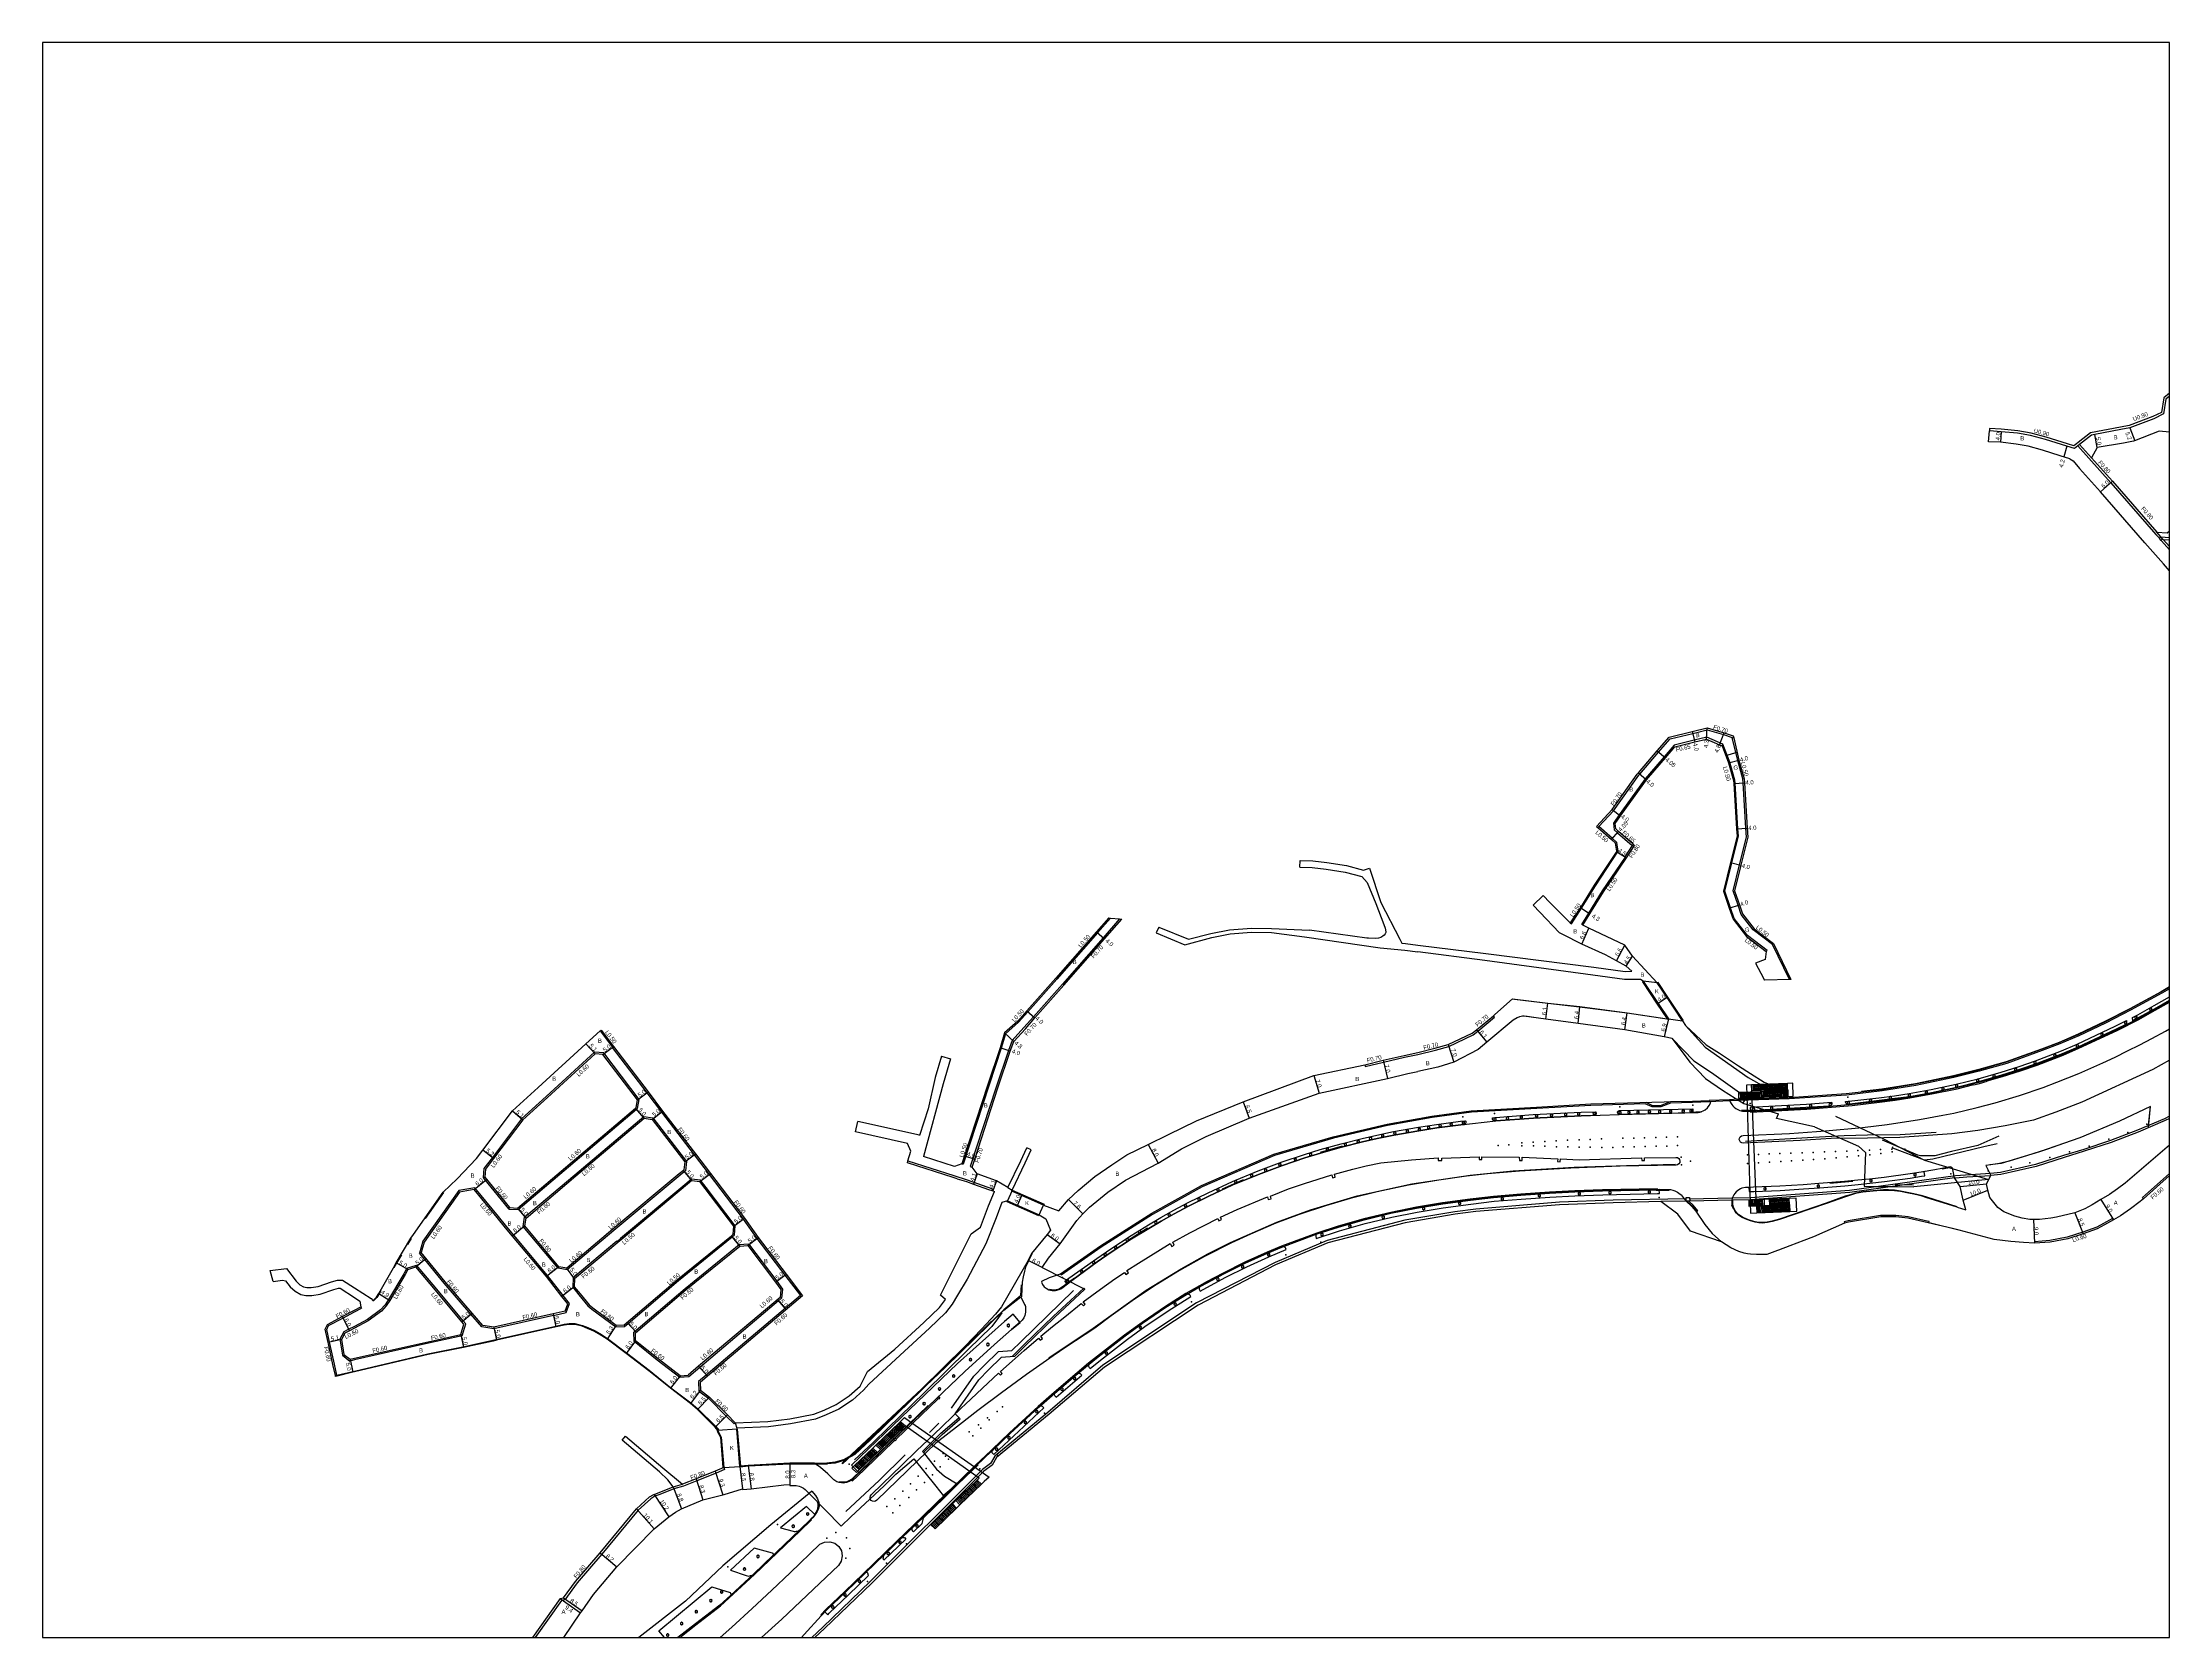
# Model space of a CAD drawing. Header units: metres. Extents: x -18400 to -16000, y -119400 to -117000.
# Drawn here: x -16800 to -16000, y -117600 to -117000 of the extents above; entities that cross this region are included whole.
import ezdxf

# ---------------------------------------------------------------- set-up
doc = ezdxf.new("R2010")
doc.units = ezdxf.units.M
doc.header["$LTSCALE"] = 2.5
for name, color, linetype in [('その他', 7, 'Continuous'), ('側溝・桝', 7, 'Continuous'), ('図郭', 7, 'Continuous'), ('幅員', 7, 'Continuous'), ('植栽', 7, 'Continuous'), ('歩道・分離帯・安全施設', 7, 'Continuous'), ('舗装', 7, 'Continuous'), ('道路', 7, 'Continuous')]:
    doc.layers.add(name, color=color, linetype=linetype)
doc.styles.get("Standard").update_dxf_attribs({"font": ''})
doc.styles.get('Standard').set_extended_font_data('@MS PGothic')

# ---------------------------------------------------------------- blocks, each defined once
blk = doc.blocks.new('223900')
for centre, start, end in [((-0.57735, 0.333333), 30, 270), ((-0.57735, -0.333333), 90, 330), ((0, 0.666667), 330, 210), ((0.57735, 0.333333), 270, 150), ((0.57735, -0.333333), 210, 90), ((0, -0.666667), 150, 30)]:
    blk.add_arc(centre, 0.333333, start, end)

msp = doc.modelspace()

# ---------------------------------------------------------------- linework, layer by layer
at = {"layer": 'その他'}
for points in [[(-16157.05, -117394.81), (-16157.07, -117394.27), (-16146.07, -117393.86), (-16143.61, -117393.73), (-16143.59, -117394.28), (-16152.59, -117394.6), (-16153.99, -117394.68), (-16161.49, -117394.98), (-16162.15, -117394.99), (-16162.07, -117397.16), (-16161.4, -117397.16), (-16153.9, -117396.86), (-16152.48, -117396.78), (-16143.49, -117396.46), (-16141.56, -117396.37), (-16141.65, -117391.53), (-16143.71, -117391.61), (-16157.16, -117392.1), (-16159.12, -117392.18), (-16157.56, -117440.34), (-16155.2, -117440.27), (-16142.81, -117439.79), (-16140.16, -117439.68), (-16140.35, -117434.78), (-16143.02, -117434.88), (-16150.39, -117435.17), (-16152.38, -117435.25), (-16158.27, -117435.48), (-16158.19, -117437.74), (-16152.29, -117437.51), (-16150.3, -117437.43), (-16142.93, -117437.14), (-16142.92, -117437.41), (-16155.3, -117437.89)], [(-16475.58, -117520.43), (-16475.86, -117520.72), (-16484.79, -117529.26), (-16485.92, -117530.36), (-16492.8, -117536.96), (-16493.83, -117537.95), (-16495.57, -117536.33), (-16494.61, -117535.36), (-16487.74, -117528.76), (-16486.59, -117527.65), (-16477.67, -117519.12), (-16477.39, -117518.83), (-16475.83, -117517.23), (-16473.87, -117518.63), (-16443.9, -117539.67), (-16445.83, -117541.37), (-16446.89, -117542.39), (-16454.92, -117550.11), (-16456.17, -117551.31), (-16464.31, -117559.18), (-16465.87, -117557.57), (-16457.73, -117549.69), (-16456.48, -117548.49), (-16448.45, -117540.77), (-16447.71, -117540.06)]]:
    msp.add_lwpolyline(points, close=True, dxfattribs=at)
for points in [[(-16154.15, -117391.99), (-16154.08, -117394.16)], [(-16153.65, -117391.97), (-16153.59, -117394.14)], [(-16153.15, -117391.95), (-16153.06, -117394.12)], [(-16152.67, -117391.93), (-16152.59, -117394.1)], [(-16152.16, -117391.92), (-16152.06, -117394.08)], [(-16151.64, -117391.9), (-16151.57, -117394.06)], [(-16151.16, -117391.88), (-16151.09, -117394.05)], [(-16150.67, -117391.86), (-16150.57, -117394.03)], [(-16150.16, -117391.84), (-16150.08, -117394.01)], [(-16149.66, -117391.82), (-16149.57, -117393.99)], [(-16149.16, -117391.81), (-16149.07, -117393.97)], [(-16148.67, -117391.79), (-16148.56, -117393.95)], [(-16148.15, -117391.77), (-16148.06, -117393.93)], [(-16147.67, -117391.75), (-16147.57, -117393.91)], [(-16147.16, -117391.73), (-16147.07, -117393.89)], [(-16146.66, -117391.71), (-16146.58, -117393.88)], [(-16146.17, -117391.7), (-16146.07, -117393.86)], [(-16145.68, -117391.68), (-16145.59, -117393.83)], [(-16145.17, -117391.66), (-16145.09, -117393.81)], [(-16144.66, -117391.64), (-16144.58, -117393.78)], [(-16144.18, -117391.62), (-16144.09, -117393.76)], [(-16143.61, -117393.73), (-16143.71, -117391.61)], [(-16161.49, -117394.98), (-16161.4, -117397.16)], [(-16161.01, -117394.96), (-16160.89, -117397.14)], [(-16160.49, -117394.94), (-16160.38, -117397.12)], [(-16159.99, -117394.92), (-16159.9, -117397.1)], [(-16159.51, -117394.9), (-16159.4, -117397.08)], [(-16158.99, -117394.88), (-16158.9, -117397.06)], [(-16158.49, -117394.86), (-16158.4, -117397.04)], [(-16157.98, -117394.84), (-16157.9, -117397.02)], [(-16157.49, -117394.82), (-16157.4, -117397)], [(-16157.07, -117394.27), (-16157.16, -117392.1)], [(-16156.99, -117394.8), (-16156.89, -117396.98)], [(-16156.68, -117392.08), (-16156.56, -117394.25)], [(-16156.49, -117394.78), (-16156.4, -117396.96)], [(-16156.16, -117392.06), (-16156.07, -117394.23)], [(-16155.99, -117394.76), (-16155.9, -117396.94)], [(-16155.67, -117392.04), (-16155.58, -117394.21)], [(-16155.5, -117394.74), (-16155.4, -117396.92)], [(-16155.15, -117392.03), (-16155.07, -117394.19)], [(-16154.99, -117394.72), (-16154.9, -117396.9)], [(-16154.65, -117392.01), (-16154.58, -117394.18)], [(-16154.5, -117394.7), (-16154.4, -117396.88)], [(-16153.9, -117396.86), (-16153.99, -117394.68)], [(-16153.51, -117394.65), (-16153.41, -117396.83)], [(-16153, -117394.62), (-16152.89, -117396.8)], [(-16152.59, -117394.6), (-16152.48, -117396.78)], [(-16152.08, -117394.58), (-16151.97, -117396.76)], [(-16151.58, -117394.56), (-16151.49, -117396.74)], [(-16151.08, -117394.55), (-16151, -117396.72)], [(-16150.58, -117394.53), (-16150.48, -117396.71)], [(-16150.08, -117394.51), (-16149.98, -117396.69)], [(-16149.59, -117394.49), (-16149.48, -117396.67)], [(-16149.07, -117394.47), (-16148.99, -117396.65)], [(-16148.58, -117394.46), (-16148.48, -117396.64)], [(-16148.08, -117394.44), (-16147.98, -117396.62)], [(-16147.59, -117394.42), (-16147.48, -117396.6)], [(-16147.09, -117394.4), (-16146.98, -117396.58)], [(-16146.58, -117394.38), (-16146.48, -117396.57)], [(-16146.08, -117394.37), (-16145.99, -117396.55)], [(-16145.59, -117394.35), (-16145.48, -117396.53)], [(-16145.08, -117394.33), (-16144.98, -117396.51)], [(-16144.58, -117394.31), (-16144.48, -117396.5)], [(-16144.09, -117394.29), (-16143.98, -117396.48)], [(-16143.59, -117394.28), (-16143.49, -117396.46)], [(-16157.92, -117437.73), (-16158.02, -117435.47)], [(-16157.42, -117437.71), (-16157.51, -117435.45)], [(-16156.92, -117437.69), (-16157.01, -117435.43)], [(-16156.43, -117437.67), (-16156.52, -117435.41)], [(-16155.93, -117437.65), (-16156.01, -117435.39)], [(-16155.42, -117437.63), (-16155.51, -117435.37)], [(-16155.3, -117437.89), (-16155.2, -117440.27)], [(-16154.92, -117437.61), (-16155.01, -117435.35)], [(-16154.91, -117437.88), (-16154.82, -117440.25)], [(-16154.42, -117437.59), (-16154.51, -117435.33)], [(-16154.41, -117437.86), (-16154.31, -117440.23)], [(-16153.93, -117437.57), (-16154.02, -117435.32)], [(-16153.81, -117440.21), (-16153.91, -117437.84)], [(-16153.42, -117437.55), (-16153.52, -117435.3)], [(-16153.41, -117437.82), (-16153.31, -117440.2)], [(-16152.93, -117437.53), (-16153.02, -117435.28)], [(-16152.91, -117437.8), (-16152.81, -117440.18)], [(-16152.42, -117437.78), (-16152.3, -117440.16)], [(-16152.29, -117437.51), (-16152.38, -117435.25)], [(-16151.92, -117437.76), (-16151.81, -117440.14)], [(-16151.42, -117437.74), (-16151.31, -117440.12)], [(-16150.92, -117437.72), (-16150.8, -117440.1)], [(-16150.42, -117437.7), (-16150.3, -117440.08)], [(-16150.3, -117437.43), (-16150.39, -117435.17)], [(-16149.93, -117437.42), (-16150.02, -117435.16)], [(-16149.92, -117437.68), (-16149.81, -117440.06)], [(-16149.43, -117437.4), (-16149.52, -117435.14)], [(-16149.41, -117437.66), (-16149.31, -117440.04)], [(-16148.93, -117437.38), (-16149.02, -117435.12)], [(-16148.91, -117437.65), (-16148.81, -117440.02)], [(-16148.43, -117437.36), (-16148.52, -117435.1)], [(-16148.42, -117437.63), (-16148.31, -117440)], [(-16147.94, -117437.34), (-16148.02, -117435.08)], [(-16147.92, -117437.61), (-16147.81, -117439.98)], [(-16147.43, -117437.32), (-16147.52, -117435.06)], [(-16147.42, -117437.59), (-16147.31, -117439.96)], [(-16146.93, -117437.3), (-16147.03, -117435.04)], [(-16146.92, -117437.57), (-16146.81, -117439.94)], [(-16146.43, -117437.28), (-16146.52, -117435.02)], [(-16146.42, -117437.55), (-16146.32, -117439.92)], [(-16145.93, -117437.26), (-16146.02, -117435)], [(-16145.92, -117437.53), (-16145.81, -117439.9)], [(-16145.43, -117437.24), (-16145.52, -117434.98)], [(-16145.42, -117437.51), (-16145.32, -117439.88)], [(-16144.93, -117437.22), (-16145.02, -117434.96)], [(-16144.92, -117437.49), (-16144.82, -117439.87)], [(-16144.44, -117437.2), (-16144.52, -117434.94)], [(-16144.42, -117437.47), (-16144.32, -117439.85)], [(-16143.93, -117437.18), (-16144.03, -117434.92)], [(-16143.92, -117437.45), (-16143.82, -117439.83)], [(-16143.43, -117437.16), (-16143.52, -117434.9)], [(-16143.42, -117437.43), (-16143.32, -117439.81)], [(-16142.93, -117437.14), (-16143.02, -117434.88)], [(-16142.92, -117437.41), (-16142.81, -117439.79)], [(-16478.27, -117519.69), (-16476.49, -117521.32)], [(-16477.92, -117519.35), (-16476.17, -117521.01)], [(-16475.86, -117520.72), (-16477.67, -117519.12)], [(-16475.58, -117520.43), (-16477.39, -117518.83)], [(-16486.59, -117527.65), (-16484.79, -117529.26)], [(-16484.42, -117528.9), (-16486.23, -117527.3)], [(-16485.87, -117526.96), (-16484.06, -117528.56)], [(-16485.5, -117526.61), (-16483.7, -117528.21)], [(-16485.14, -117526.26), (-16483.33, -117527.87)], [(-16484.78, -117525.91), (-16482.97, -117527.52)], [(-16484.41, -117525.57), (-16482.61, -117527.17)], [(-16484.06, -117525.22), (-16482.25, -117526.82)], [(-16483.69, -117524.88), (-16481.88, -117526.47)], [(-16483.33, -117524.53), (-16481.52, -117526.13)], [(-16482.96, -117524.18), (-16481.16, -117525.78)], [(-16482.6, -117523.83), (-16480.8, -117525.44)], [(-16482.24, -117523.49), (-16480.43, -117525.09)], [(-16481.88, -117523.14), (-16480.07, -117524.75)], [(-16481.52, -117522.8), (-16479.7, -117524.39)], [(-16481.17, -117522.46), (-16479.34, -117524.04)], [(-16480.79, -117522.1), (-16478.99, -117523.71)], [(-16480.45, -117521.77), (-16478.61, -117523.35)], [(-16480.07, -117521.41), (-16478.26, -117523.01)], [(-16479.7, -117521.06), (-16477.92, -117522.69)], [(-16479.34, -117520.72), (-16477.52, -117522.3)], [(-16478.99, -117520.38), (-16477.16, -117521.96)], [(-16478.63, -117520.03), (-16476.78, -117521.6)], [(-16492.8, -117536.96), (-16494.61, -117535.36)], [(-16494.25, -117535.01), (-16492.44, -117536.61)], [(-16493.88, -117534.66), (-16492.08, -117536.27)], [(-16493.53, -117534.32), (-16491.72, -117535.92)], [(-16493.16, -117533.97), (-16491.35, -117535.57)], [(-16492.8, -117533.62), (-16490.98, -117535.21)], [(-16492.44, -117533.27), (-16490.63, -117534.87)], [(-16492.07, -117532.92), (-16490.27, -117534.53)], [(-16491.71, -117532.57), (-16489.92, -117534.19)], [(-16491.35, -117532.23), (-16489.55, -117533.84)], [(-16490.98, -117531.87), (-16489.19, -117533.49)], [(-16490.62, -117531.53), (-16488.84, -117533.15)], [(-16490.26, -117531.18), (-16488.47, -117532.8)], [(-16489.91, -117530.84), (-16488.11, -117532.45)], [(-16489.54, -117530.48), (-16487.74, -117532.1)], [(-16489.19, -117530.15), (-16487.38, -117531.75)], [(-16488.81, -117529.79), (-16487.01, -117531.4)], [(-16488.46, -117529.45), (-16486.66, -117531.06)], [(-16488.09, -117529.1), (-16486.29, -117530.71)], [(-16487.74, -117528.76), (-16485.92, -117530.36)], [(-16450.14, -117545.52), (-16451.69, -117543.89)], [(-16449.78, -117545.17), (-16451.32, -117543.53)], [(-16449.41, -117544.82), (-16450.97, -117543.2)], [(-16449.06, -117544.47), (-16450.61, -117542.85)], [(-16448.69, -117544.12), (-16450.25, -117542.51)], [(-16448.33, -117543.78), (-16449.89, -117542.16)], [(-16447.97, -117543.43), (-16449.53, -117541.81)], [(-16447.61, -117543.08), (-16449.17, -117541.46)], [(-16447.25, -117542.74), (-16448.81, -117541.12)], [(-16446.89, -117542.39), (-16448.45, -117540.77)], [(-16458.33, -117553.4), (-16459.89, -117551.78)], [(-16457.98, -117553.06), (-16459.53, -117551.43)], [(-16457.6, -117552.7), (-16459.16, -117551.08)], [(-16457.25, -117552.36), (-16458.81, -117550.74)], [(-16456.89, -117552.01), (-16458.45, -117550.39)], [(-16456.53, -117551.66), (-16458.09, -117550.04)], [(-16456.17, -117551.31), (-16457.73, -117549.69)], [(-16454.92, -117550.11), (-16456.48, -117548.49)], [(-16454.46, -117549.67), (-16456.01, -117548.04)], [(-16454.1, -117549.32), (-16455.65, -117547.7)], [(-16453.74, -117548.97), (-16455.29, -117547.35)], [(-16453.38, -117548.63), (-16454.93, -117547.01)], [(-16453.02, -117548.28), (-16454.57, -117546.66)], [(-16452.66, -117547.94), (-16454.21, -117546.32)], [(-16452.3, -117547.59), (-16453.85, -117545.97)], [(-16451.94, -117547.24), (-16453.49, -117545.62)], [(-16451.58, -117546.9), (-16453.13, -117545.28)], [(-16451.22, -117546.55), (-16452.77, -117544.93)], [(-16450.86, -117546.2), (-16452.41, -117544.58)], [(-16450.5, -117545.86), (-16452.04, -117544.23)], [(-16464.07, -117558.95), (-16465.64, -117557.34)], [(-16463.71, -117558.6), (-16465.29, -117557)], [(-16463.36, -117558.26), (-16464.91, -117556.64)], [(-16463, -117557.91), (-16464.56, -117556.3)], [(-16462.64, -117557.57), (-16464.2, -117555.95)], [(-16462.28, -117557.22), (-16463.84, -117555.6)], [(-16461.92, -117556.87), (-16463.49, -117555.26)], [(-16461.55, -117556.52), (-16463.12, -117554.91)], [(-16461.2, -117556.18), (-16462.77, -117554.56)], [(-16460.85, -117555.84), (-16462.4, -117554.21)], [(-16460.48, -117555.48), (-16462.04, -117553.86)], [(-16460.12, -117555.13), (-16461.69, -117553.52)], [(-16459.76, -117554.78), (-16461.32, -117553.17)], [(-16459.4, -117554.44), (-16460.96, -117552.82)], [(-16459.05, -117554.1), (-16460.6, -117552.47)], [(-16458.69, -117553.75), (-16460.24, -117552.12)]]:
    msp.add_lwpolyline(points, dxfattribs=at)
at = {"layer": '側溝・桝'}
for points in [[(-16000, -117131.9), (-16000.01, -117131.91), (-16002.14, -117133.71), (-16003.05, -117139.12), (-16006.21, -117140.71), (-16015.21, -117144.12), (-16018.46, -117144.73), (-16029.76, -117146.86), (-16034.36, -117150.46), (-16035, -117150.96), (-16035.96, -117151.72), (-16038.32, -117151.01), (-16046.38, -117148.44), (-16052.01, -117146.95), (-16057.04, -117146.04), (-16063.24, -117145.5), (-16067.68, -117145.19), (-16067.75, -117146.09)], [(-16034.44, -117151.67), (-16022.04, -117165.6), (-16005.08, -117185.02)], [(-16033.81, -117151.17), (-16029.32, -117156.23)], [(-16003.79, -117186.49), (-16005.08, -117185.02)], [(-16003.19, -117185.97), (-16004.7, -117184.24)], [(-16003.19, -117185.97), (-16000, -117186.18)], [(-16000, -117190.82), (-16002.95, -117187.45), (-16003.19, -117187.18)], [(-16000, -117189.61), (-16002.35, -117186.93), (-16002.59, -117186.66)], [(-16002.35, -117186.93), (-16000, -117187.08)], [(-16214.97, -117295.35), (-16214.63, -117294.98), (-16209.13, -117288.99), (-16199.64, -117275.67), (-16199.24, -117275.2), (-16192.13, -117266.96), (-16187.79, -117261.93), (-16179.33, -117259.91), (-16173.85, -117258.51), (-16167.72, -117260.33), (-16164.43, -117261.4), (-16163.87, -117261.58)], [(-16168.27, -117264.54), (-16167.98, -117263.91), (-16174.04, -117261.37), (-16178.72, -117262.49), (-16186.34, -117264.31), (-16190.09, -117268.73), (-16197.25, -117276.95), (-16206.98, -117290.53), (-16209.17, -117293.65), (-16208.91, -117296.13), (-16207.62, -117297.27), (-16202.12, -117302.09)], [(-16151.64, -117341.92), (-16151.34, -117341.52), (-16158.71, -117335.94), (-16163.71, -117329.5), (-16165.07, -117325.53), (-16167.22, -117319.28), (-16164.6, -117308.64), (-16162.13, -117298.61), (-16162.31, -117295.76), (-16163.37, -117278.68), (-16163.44, -117277.54), (-16165.33, -117270.78), (-16167.98, -117263.91)], [(-16149.37, -117339.25), (-16156.58, -117333.78), (-16161.04, -117328.05), (-16162.24, -117324.56), (-16164.1, -117319.14), (-16161.69, -117309.35), (-16159.11, -117298.88), (-16159.32, -117295.57), (-16160.38, -117278.51), (-16160.47, -117277.04), (-16162.41, -117270.08), (-16164.43, -117261.4)], [(-16207.84, -117300.94), (-16209.53, -117299.45), (-16214.63, -117294.98)], [(-16201.77, -117301.54), (-16202.12, -117302.09), (-16204.88, -117306.3), (-16204.63, -117306.47), (-16204.21, -117306.74)], [(-16225.36, -117331.21), (-16224.95, -117331.49), (-16221.11, -117325.69), (-16215.91, -117317.28), (-16207.56, -117304.55), (-16207.38, -117304.28)], [(-16220.63, -117332.03), (-16221.05, -117331.77), (-16218.38, -117327.47), (-16213.26, -117319.17), (-16204.63, -117306.47)], [(-16398.31, -117329.35), (-16403.2, -117334.92), (-16418.48, -117352.35), (-16429.37, -117364.62), (-16432.85, -117368.54), (-16437.79, -117372.86), (-16439.37, -117378.32), (-16443.98, -117392.11), (-16453.7, -117421.98)], [(-16394.89, -117329.7), (-16401.09, -117336.77), (-16416.38, -117354.2), (-16427.28, -117366.48), (-16430.86, -117370.52), (-16435.27, -117375.42), (-16436.71, -117379.19), (-16441.32, -117392.99), (-16451.04, -117422.85)], [(-16398.93, -117329.29), (-16398.31, -117329.35)], [(-16394.89, -117329.7), (-16394.04, -117329.78)], [(-16142.41, -117352.45), (-16142.96, -117352.47), (-16149.37, -117339.25)], [(-16000, -117355.97), (-16002.87, -117357.62), (-16014.66, -117364.03), (-16024.05, -117368.9), (-16034.13, -117373.65), (-16041.27, -117376.72), (-16047.88, -117379.25), (-16061.16, -117384.03), (-16071.55, -117386.96), (-16081.09, -117389.39), (-16095.45, -117392.3), (-16108.07, -117394.39), (-16121.52, -117395.97), (-16143.02, -117397.41), (-16162.25, -117398.02), (-16165.46, -117398.17), (-16173.13, -117398.5), (-16179.38, -117398.78), (-16187.69, -117398.95), (-16191.34, -117400.4), (-16194.54, -117400.44), (-16197.24, -117399.24), (-16217.62, -117399.83), (-16237.99, -117401.02), (-16262.56, -117402.41), (-16277.32, -117404.43), (-16294.1, -117407.43), (-16314.39, -117412.2), (-16336.68, -117418.75), (-16363.84, -117430.5), (-16382.46, -117440.84), (-16401.8, -117453.17), (-16416.82, -117463.66), (-16417.15, -117463.19)], [(-16282.7, -117380.67), (-16276.11, -117379.02), (-16271.09, -117377.65), (-16261.84, -117373.31), (-16260.17, -117371.91), (-16253.86, -117366.64), (-16254.31, -117366.1)], [(-16157.61, -117401.94), (-16157.58, -117402.36), (-16136.4, -117401.27), (-16119.31, -117399.83), (-16109.08, -117398.66), (-16103.12, -117397.89), (-16097.65, -117397.03), (-16089.32, -117395.55), (-16079.88, -117393.57), (-16073.64, -117392), (-16073.61, -117392.12), (-16071.47, -117391.58), (-16068.54, -117390.74), (-16068.57, -117390.63), (-16062.8, -117388.98), (-16056.02, -117386.84), (-16049.8, -117384.69), (-16039.97, -117380.91), (-16034.03, -117378.37), (-16019.66, -117371.63), (-16011.55, -117367.47), (-16005.36, -117364.07), (-16000, -117360.95)], [(-16590.32, -117371.82), (-16585.63, -117377.95)], [(-16624.75, -117438.74), (-16624.54, -117438.88), (-16621.14, -117439.06), (-16576.55, -117401.3), (-16576.19, -117401), (-16575.57, -117397.58), (-16588.89, -117380.12), (-16592.4, -117379.76), (-16610.53, -117396.48), (-16619.84, -117404.88), (-16630.81, -117419.4), (-16633.96, -117423.57), (-16634.32, -117426.97), (-16634.16, -117427.16)], [(-16585.24, -117377.65), (-16585.63, -117377.95), (-16585.71, -117378.01)], [(-16585.71, -117378.01), (-16572.67, -117395.11), (-16567.25, -117402.42), (-16554.94, -117418.45), (-16549.3, -117425.8), (-16536.45, -117442.65), (-16531.27, -117449.93), (-16520.8, -117463.72), (-16514.97, -117471.4)], [(-16302.65, -117384.56), (-16302.49, -117385.24), (-16295.59, -117383.54), (-16287.7, -117381.72), (-16282.7, -117380.67)], [(-16197, -117398.66), (-16194.42, -117399.87), (-16191.45, -117399.83), (-16187.71, -117398.38)], [(-16162.29, -117397.49), (-16165.46, -117397.7), (-16173.11, -117398.04)], [(-16599.76, -117425.93), (-16573.88, -117404.03), (-16570.41, -117404.54), (-16557.8, -117420.96)], [(-16000, -117403.92), (-16001.9, -117404.86), (-16012.04, -117409.18), (-16022.15, -117413.1), (-16032.25, -117416.41), (-16039.88, -117418.71)], [(-16474.49, -117420.74), (-16457.22, -117426.27), (-16452.28, -117427.82), (-16442.74, -117431.23), (-16442.97, -117431.89)], [(-16454.17, -117421.83), (-16453.7, -117421.98)], [(-16451.04, -117422.85), (-16450.37, -117423.07)], [(-16039.88, -117418.71), (-16050.38, -117422.1), (-16063.5, -117425.1), (-16067.29, -117425.42)], [(-16607.82, -117478.84), (-16603.03, -117477.8), (-16601.8, -117474.35), (-16604.23, -117471.37), (-16610.03, -117463.82), (-16622.78, -117448.66), (-16625.38, -117445.57), (-16628.53, -117441.69), (-16637.37, -117430.82), (-16643.48, -117431.88), (-16656.94, -117450.97), (-16658.24, -117455.45)], [(-16633.7, -117426.79), (-16634.16, -117427.16)], [(-16634.16, -117427.16), (-16624.75, -117438.74)], [(-16619.28, -117445.37), (-16618.66, -117441.93), (-16599.76, -117425.93)], [(-16558.19, -117424.42), (-16560.16, -117426.04), (-16585.06, -117446.92), (-16602.65, -117461.65), (-16606.09, -117461.06)], [(-16599.37, -117426.39), (-16599.76, -117425.93)], [(-16555.83, -117427.52), (-16557.67, -117429.05), (-16582.62, -117449.97), (-16583.88, -117451.01)], [(-16581.1, -117483.03), (-16579.73, -117481.83), (-16560.8, -117465.72), (-16540.6, -117449.3), (-16539.69, -117448.56), (-16539.43, -117445.17), (-16550.39, -117430.78), (-16552.62, -117427.88)], [(-16192.61, -117431.55), (-16192.62, -117431.18), (-16213.24, -117431.65), (-16223.71, -117432.01), (-16233.23, -117432.5), (-16244.01, -117433.21), (-16254.24, -117434.09), (-16262.98, -117435.11), (-16273.39, -117436.5), (-16283.27, -117438.13), (-16292.91, -117440.08), (-16303, -117442.51), (-16312.66, -117445.25), (-16320.75, -117447.86), (-16333.98, -117452.78), (-16339.42, -117455.08), (-16347.8, -117458.87), (-16355.89, -117462.93), (-16362.18, -117466.24), (-16364.78, -117467.69), (-16369.94, -117470.65), (-16377.65, -117475.49), (-16386.44, -117481.47), (-16393.04, -117486.23), (-16403.23, -117494.16), (-16406.55, -117496.87), (-16410.85, -117500.43), (-16419.53, -117507.82), (-16425.47, -117513.1), (-16436.27, -117523.01), (-16442.86, -117529.28), (-16443.24, -117529.68), (-16449.03, -117535.14), (-16454.47, -117540.4), (-16460.06, -117545.82), (-16464.24, -117549.87), (-16468.61, -117554.11), (-16478.81, -117563.96), (-16483.31, -117568.26), (-16491.31, -117576.01), (-16498.16, -117582.56), (-16505.39, -117589.5), (-16507.31, -117591.49), (-16507.04, -117591.74)], [(-16067.29, -117425.42), (-16080.53, -117426.32), (-16120.33, -117431.81), (-16157.76, -117434.67), (-16164.61, -117434.71), (-16180.47, -117435.06)], [(-16080.83, -117427.05), (-16080.49, -117427.03), (-16076.18, -117426.76), (-16067.22, -117426.17)], [(-16009.79, -117434.96), (-16010.19, -117434.51), (-16000, -117425.4)], [(-16624.34, -117438.29), (-16624.75, -117438.74)], [(-16181.75, -117434.93), (-16209.24, -117435.46), (-16229.48, -117436.29), (-16260.95, -117438.82), (-16268.81, -117439.82), (-16287.65, -117443), (-16316.86, -117450.62), (-16336.37, -117458.94), (-16365.9, -117474.11), (-16401.18, -117497.51), (-16421.9, -117515.33), (-16441.82, -117531.82), (-16443.45, -117534.59), (-16446.46, -117536.8), (-16488.69, -117578.94), (-16506.46, -117596.07), (-16510.7, -117600)], [(-16181.73, -117435.84), (-16191.31, -117436.04)], [(-16177.41, -117439.55), (-16179.21, -117437.42), (-16180.83, -117435.82)], [(-16164.59, -117435.46), (-16180.45, -117435.81)], [(-16178.15, -117439.67), (-16177.41, -117439.55)], [(-16606.09, -117461.06), (-16619.28, -117445.37)], [(-16090.45, -117444.06), (-16090.33, -117443.57), (-16090.65, -117443.49), (-16098.27, -117441.8), (-16102.87, -117441.3), (-16105.84, -117441.2), (-16108.66, -117441.23), (-16120.86, -117443.24), (-16122.41, -117443.66), (-16122.24, -117444.13)], [(-16021.1, -117442.95), (-16021.41, -117442.44), (-16024.78, -117444.31), (-16027.37, -117445.7), (-16032.61, -117447.54), (-16038.42, -117449.45), (-16044.97, -117450.68), (-16050.75, -117451.13), (-16050.78, -117451.12), (-16050.75, -117451.73)], [(-16657.54, -117455.18), (-16658.24, -117455.45)], [(-16607.82, -117478.84), (-16630.29, -117483.92), (-16634.76, -117483.14), (-16638.89, -117478.41), (-16648.98, -117466.66), (-16656.21, -117457.77), (-16658.24, -117455.45)], [(-16583.56, -117451.39), (-16583.88, -117451.01), (-16583.94, -117450.93), (-16600.46, -117464.76), (-16600.58, -117468.25), (-16598.29, -117471.05), (-16594.85, -117475.29), (-16593.35, -117476.47), (-16584.41, -117483.14)], [(-16577.56, -117485.1), (-16558.28, -117468.7), (-16538, -117452.21)], [(-16538, -117452.21), (-16534.49, -117451.98), (-16523.84, -117466), (-16521.63, -117468.92)], [(-16537.77, -117452.8), (-16538, -117452.21)], [(-16663.04, -117461.12), (-16664.14, -117463.15), (-16669.92, -117472.91), (-16671.17, -117474.89), (-16672.87, -117476.79), (-16677.82, -117480.4), (-16682.69, -117482.96)], [(-16663.04, -117461.12), (-16659.38, -117459.89)], [(-16642.19, -117486.53), (-16640.81, -117482.07), (-16641.81, -117480.83), (-16651.75, -117469), (-16659.38, -117459.89)], [(-16605.77, -117460.51), (-16606.09, -117461.06)], [(-16514.97, -117471.4), (-16550.33, -117501.3), (-16553.24, -117503.76)], [(-16407.92, -117469.01), (-16408.33, -117468.57), (-16419.78, -117479.17), (-16430.9, -117489.97), (-16435.33, -117494.33)], [(-16689.23, -117501.65), (-16689.29, -117501.35), (-16690.18, -117497.21), (-16691.9, -117489.4), (-16692.01, -117488.92), (-16693.06, -117484.11), (-16692.41, -117482.66), (-16687.03, -117479.82), (-16682.69, -117477.54)], [(-16682.69, -117477.54), (-16680.02, -117476.13)], [(-16680.3, -117475.6), (-16680.02, -117476.13)], [(-16607.95, -117478.25), (-16607.82, -117478.84)], [(-16522, -117472.35), (-16523.23, -117473.41), (-16552.82, -117498.43), (-16556.9, -117501.89)], [(-16682.69, -117482.96), (-16684.79, -117484.07), (-16686.67, -117485.06), (-16688.24, -117487.84), (-16687.2, -117493.84), (-16684.43, -117496)], [(-16642.66, -117486.02), (-16642.19, -117486.53), (-16655.9, -117489.58), (-16682.69, -117495.61)], [(-16581.22, -117482.44), (-16581.1, -117483.03)], [(-16684.28, -117495.35), (-16684.43, -117496)], [(-16682.69, -117495.61), (-16684.43, -117496)], [(-16560.33, -117502.14), (-16568.84, -117495.65), (-16577.51, -117488.66)], [(-16560.15, -117501.52), (-16560.33, -117502.14)], [(-16556.9, -117501.89), (-16560.33, -117502.14)], [(-16553.14, -117507.34), (-16549.56, -117510.02), (-16542.81, -117516.7), (-16539.88, -117519.67)], [(-16463.11, -117510.25), (-16478.97, -117525.41)], [(-16539.46, -117519.25), (-16539.88, -117519.67)], [(-16468.65, -117530.47), (-16469.07, -117530.05), (-16462.08, -117523.15), (-16455.3, -117517.37)], [(-16479.5, -117525.92), (-16480.03, -117526.43), (-16493.84, -117539.73), (-16495.06, -117540.85), (-16495.43, -117541.15), (-16495.75, -117540.75)], [(-16543.78, -117536.03), (-16543.48, -117536.77), (-16546.68, -117538.22), (-16553.91, -117541.05), (-16558.95, -117543.02), (-16562.5, -117544.13), (-16567.84, -117546.19)], [(-16562.79, -117543.38), (-16559.24, -117542.27)], [(-16567.84, -117546.19), (-16569.66, -117546.89), (-16571.25, -117547.79), (-16575.99, -117552.13), (-16589.65, -117568.63), (-16598.91, -117579.49), (-16603.55, -117585.84), (-16604.82, -117586.08), (-16614.69, -117600)], [(-16560.34, -117600), (-16554.28, -117595.29), (-16545.03, -117588.16), (-16532.18, -117576.37), (-16515.04, -117559.93), (-16510.71, -117555.78), (-16510.98, -117555.5)]]:
    msp.add_lwpolyline(points, dxfattribs=at)
for points in [[(-16002.59, -117186.66), (-16003.19, -117185.97), (-16003.79, -117186.49), (-16003.9, -117186.59), (-16003.3, -117187.28), (-16003.19, -117187.18)], [(-16181.73, -117435.84), (-16181.76, -117434.52), (-16180.48, -117434.49), (-16180.45, -117435.81)], [(-16462.89, -117509.33), (-16462.46, -117509.78), (-16463.03, -117510.33), (-16463.46, -117509.88)], [(-16479.32, -117525.04), (-16478.83, -117525.56), (-16479.36, -117526.06), (-16479.85, -117525.55)]]:
    msp.add_lwpolyline(points, close=True, dxfattribs=at)
at = {"layer": '側溝・桝', "flags": 128}
for points in [[(-16207.38, -117304.28), (-16207.84, -117300.94)], [(-16557.8, -117420.96), (-16558.19, -117424.42)], [(-16555.83, -117427.52), (-16552.62, -117427.88)], [(-16521.63, -117468.92), (-16522, -117472.35)], [(-16584.41, -117483.14), (-16581.1, -117483.03)], [(-16577.51, -117488.66), (-16577.56, -117485.1)], [(-16553.24, -117503.76), (-16553.14, -117507.34)]]:
    msp.add_lwpolyline(points, dxfattribs=at)
at = {"layer": '図郭'}
msp.add_lwpolyline([(-16800, -117600), (-16000, -117600), (-16000, -117000), (-16800, -117000)], close=True, dxfattribs=at)
at = {"layer": '幅員'}
for points in [[(-16063.3, -117146.4), (-16063.58, -117150.39)], [(-16038.59, -117151.87), (-16039.78, -117155.84)], [(-16027.21, -117152.39), (-16028.13, -117147.47)], [(-16025.91, -117169.06), (-16021.44, -117165.07)], [(-16179.49, -117259.23), (-16178.57, -117263.12)], [(-16174.18, -117262.07), (-16173.84, -117257.79)], [(-16169.21, -117264.15), (-16167.51, -117259.66)], [(-16192.66, -117266.51), (-16189.6, -117269.15)], [(-16165.8, -117270.94), (-16161.93, -117269.95)], [(-16199.77, -117274.74), (-16196.74, -117277.35)], [(-16163.87, -117278.71), (-16159.88, -117278.46)], [(-16209.67, -117288.54), (-16206.45, -117290.9)], [(-16162.81, -117295.79), (-16158.82, -117295.54)], [(-16209.86, -117299.83), (-16207.19, -117296.78)], [(-16207.98, -117304.28), (-16204.21, -117306.74)], [(-16165.09, -117308.52), (-16161.2, -117309.47)], [(-16221.53, -117325.42), (-16217.96, -117327.73)], [(-16165.55, -117325.7), (-16161.76, -117324.4)], [(-16403.58, -117334.59), (-16400.57, -117337.23)], [(-16221.07, -117339.18), (-16218.41, -117333.13)], [(-16207.98, -117345.44), (-16204.85, -117339.62)], [(-16204.32, -117347.44), (-16201.91, -117343.65)], [(-16188.98, -117359.31), (-16192.3, -117361.52)], [(-16429.75, -117364.29), (-16426.76, -117366.95)], [(-16234.56, -117367.45), (-16233.82, -117361.39)], [(-16222.41, -117369.06), (-16221.82, -117362.69)], [(-16204.85, -117371.38), (-16203.94, -117365.04)], [(-16188.46, -117367.3), (-16190.07, -117374.01)], [(-16434.66, -117375.79), (-16438.23, -117372.58)], [(-16260.62, -117371.38), (-16256.74, -117376.08)], [(-16592.19, -117380.38), (-16595.66, -117376.65)], [(-16589.21, -117380.69), (-16585.24, -117377.65)], [(-16436.06, -117379.43), (-16439.85, -117378.17)], [(-16295.75, -117382.86), (-16294.18, -117389.68)], [(-16271.33, -117376.99), (-16269.12, -117383.63)], [(-16321.89, -117388.57), (-16319.8, -117395.25)], [(-16576.2, -117397.73), (-16572.19, -117394.75)], [(-16348.4, -117398.51), (-16346.11, -117404.59)], [(-16623.24, -117401.93), (-16619.39, -117405.29)], [(-16573.7, -117404.66), (-16576.93, -117400.85)], [(-16570.74, -117405.1), (-16566.77, -117402.05)], [(-16384.08, -117414.51), (-16380.33, -117421.58)], [(-16630.33, -117419.77), (-16634.44, -117416.66)], [(-16558.43, -117421.13), (-16554.46, -117418.09)], [(-16453.19, -117418.79), (-16449.38, -117420.03)], [(-16637.62, -117431.47), (-16632.96, -117427.69)], [(-16555.78, -117428.13), (-16558.97, -117424.28)], [(-16552.8, -117428.47), (-16548.82, -117425.43)], [(-16448.43, -117425.58), (-16449.81, -117429.44)], [(-16441.2, -117428.17), (-16442.58, -117432.03)], [(-16618.1, -117442.25), (-16621.33, -117438.43)], [(-16433.28, -117437.44), (-16431.68, -117433.77)], [(-16408.75, -117440.63), (-16414.13, -117435.27)], [(-16025.8, -117435.28), (-16021.1, -117442.95)], [(-16618.64, -117445.2), (-16623.24, -117449.05)], [(-16539.95, -117445.32), (-16535.97, -117442.29)], [(-16051.2, -117442.74), (-16050.75, -117451.73)], [(-16035.59, -117440.22), (-16032.42, -117448.1)], [(-16537.77, -117452.8), (-16540.92, -117448.92)], [(-16534.77, -117452.6), (-16530.79, -117449.58)], [(-16422.14, -117448.4), (-16417.28, -117451.91)], [(-16662.63, -117461.62), (-16666.94, -117459.08)], [(-16659.55, -117460.63), (-16655.76, -117457.37)], [(-16605.77, -117460.51), (-16610.5, -117464.2)], [(-16599.87, -117465.05), (-16602.82, -117461.01)], [(-16524.32, -117466.36), (-16520.32, -117463.36)], [(-16423.95, -117460.87), (-16429.33, -117458.23)], [(-16673.54, -117470.59), (-16669.41, -117473.22)], [(-16599.98, -117468.04), (-16604.7, -117471.74)], [(-16687.31, -117479.29), (-16684.52, -117484.6)], [(-16642.27, -117481.22), (-16638.42, -117478.03)], [(-16607.95, -117478.25), (-16606.92, -117483.15)], [(-16523.62, -117472.95), (-16520.34, -117476.73)], [(-16687.61, -117487.95), (-16692.59, -117489.05)], [(-16642.66, -117486.02), (-16641.68, -117490.91)], [(-16630.3, -117483.31), (-16629.2, -117488.19)], [(-16584.22, -117482.53), (-16587.66, -117487.81)], [(-16576.76, -117485.21), (-16580.06, -117481.45)], [(-16684.28, -117495.35), (-16683.28, -117500.25)], [(-16576.91, -117488.37), (-16580.5, -117493.18)], [(-16560.15, -117501.52), (-16563.82, -117506.27)], [(-16549.94, -117501.75), (-16553.22, -117497.98)], [(-16552.54, -117507.03), (-16556.3, -117511.96)], [(-16549.17, -117509.57), (-16553.7, -117514.23)], [(-16542.38, -117516.28), (-16546.97, -117520.88)], [(-16537.69, -117535.63), (-16536.77, -117544.08)], [(-16534.6, -117535.34), (-16533.48, -117544.07)], [(-16518.87, -117534.48), (-16518.88, -117542.48)], [(-16518.87, -117534.48), (-16518.88, -117542.78)], [(-16562.79, -117543.38), (-16559.62, -117551.59)], [(-16554.21, -117540.31), (-16551.66, -117548.21)], [(-16546.97, -117537.48), (-16544.17, -117546.35)], [(-16576.57, -117551.57), (-16569.92, -117559.18)], [(-16570.01, -117546.16), (-16564.37, -117554.66)], [(-16590.27, -117568.12), (-16584.04, -117573.46)], [(-16605.28, -117585.35), (-16597.61, -117590.79)], [(-16604.01, -117585.12), (-16597.05, -117589.99)]]:
    msp.add_lwpolyline(points, dxfattribs=at)
at = {"layer": '幅員', "flags": 128}
for points in [[(-16014.96, -117144.99), (-16013.07, -117149.84)], [(-16078.77, -117430.39), (-16068.83, -117429.3)], [(-16077.6, -117435.54), (-16068.34, -117431.76)]]:
    msp.add_lwpolyline(points, dxfattribs=at)
at = {"layer": '植栽'}
for points in [[(-16000, -117360.52), (-16005.57, -117363.71), (-16011.74, -117367.11), (-16013.73, -117368.12), (-16013.87, -117366.74), (-16011.89, -117365.72), (-16005.71, -117362.32), (-16000, -117359)], [(-16265.44, -117407.01), (-16266.59, -117407.13), (-16275.56, -117408.33), (-16282.32, -117409.41), (-16291.69, -117411.03), (-16298, -117412.33), (-16303.56, -117413.57), (-16311.4, -117415.56), (-16319.36, -117417.79), (-16325.27, -117419.6), (-16333.57, -117422.39), (-16342.6, -117425.79), (-16352.24, -117429.77), (-16361.38, -117434.01), (-16368.93, -117437.75), (-16374.34, -117440.63), (-16379.21, -117443.33), (-16383.94, -117446.13), (-16390.38, -117450.05), (-16398.05, -117455.08), (-16403.29, -117458.75), (-16412.86, -117465.65), (-16414.58, -117467.02), (-16415.34, -117466.04), (-16415.29, -117465.74), (-16403.43, -117457.43), (-16398.19, -117453.76), (-16390.52, -117448.74), (-16384.07, -117444.81), (-16379.34, -117442.01), (-16374.47, -117439.31), (-16369.06, -117436.43), (-16361.52, -117432.69), (-16352.37, -117428.45), (-16342.74, -117424.47), (-16333.7, -117421.07), (-16325.4, -117418.28), (-16319.49, -117416.48), (-16311.54, -117414.24), (-16303.7, -117412.25), (-16298.14, -117411.01), (-16291.83, -117409.72), (-16282.46, -117408.09), (-16275.7, -117407.01), (-16266.72, -117405.81), (-16265.06, -117405.6), (-16264.87, -117405.68), (-16264.71, -117405.83), (-16264.64, -117406.06), (-16264.62, -117406.28), (-16264.65, -117406.45), (-16264.76, -117406.67), (-16264.95, -117406.86), (-16265.1, -117406.94), (-16265.44, -117407.01)], [(-16566.12, -117600), (-16568.21, -117597.5), (-16548.28, -117580.91)], [(-16548.28, -117580.91), (-16541.38, -117583.14), (-16541.19, -117583.38), (-16541.1, -117583.67), (-16541.12, -117583.98), (-16541.25, -117584.26), (-16545.29, -117587.85), (-16554.43, -117594.88), (-16561, -117600)]]:
    msp.add_lwpolyline(points, dxfattribs=at)
for points in [[(-16121.66, -117399.07), (-16121.76, -117398.88), (-16121.81, -117398.68), (-16121.83, -117398.5), (-16121.81, -117398.32), (-16119.48, -117398.12), (-16109.28, -117396.96), (-16103.37, -117396.2), (-16097.93, -117395.34), (-16089.64, -117393.87), (-16080.27, -117391.9), (-16071.95, -117389.81), (-16063.29, -117387.34), (-16056.56, -117385.22), (-16050.39, -117383.08), (-16040.61, -117379.32), (-16034.73, -117376.81), (-16020.42, -117370.09), (-16016.17, -117367.92), (-16016.12, -117369.35), (-16019.85, -117371.26), (-16034.2, -117377.99), (-16040.12, -117380.52), (-16049.95, -117384.3), (-16056.15, -117386.45), (-16062.92, -117388.58), (-16071.61, -117391.07), (-16079.98, -117393.16), (-16089.39, -117395.14), (-16097.71, -117396.62), (-16103.18, -117397.48), (-16109.13, -117398.25), (-16119.35, -117399.41), (-16120.78, -117399.53), (-16120.98, -117399.52), (-16121.17, -117399.47), (-16121.34, -117399.38), (-16121.53, -117399.23)], [(-16157.61, -117401.94), (-16136.42, -117400.85), (-16127.66, -117400.11), (-16127.52, -117400.08), (-16127.34, -117399.96), (-16127.21, -117399.85), (-16127.07, -117399.66), (-16126.98, -117399.48), (-16126.92, -117399.3), (-16126.89, -117399.02), (-16126.93, -117398.75), (-16136.51, -117399.56), (-16157.68, -117400.64)], [(-16221.24, -117403.71), (-16239.26, -117404.61), (-16253.35, -117405.7), (-16253.73, -117405.71), (-16254.02, -117405.68), (-16254.26, -117405.61), (-16254.48, -117405.36), (-16254.62, -117405.11), (-16254.67, -117404.81), (-16254.62, -117404.51), (-16253.47, -117404.38), (-16239.35, -117403.28), (-16221.29, -117402.39), (-16215.87, -117402.23), (-16215.81, -117402.3), (-16215.74, -117402.39), (-16215.65, -117402.61), (-16215.62, -117402.81), (-16215.64, -117402.98), (-16215.69, -117403.13), (-16215.81, -117403.32), (-16215.98, -117403.47), (-16216.15, -117403.56), (-16216.61, -117403.58)], [(-16206.99, -117401.8), (-16179.33, -117401.08), (-16179.28, -117402.58), (-16206.95, -117403.3), (-16207.1, -117403.2), (-16207.31, -117403.01), (-16207.46, -117402.8), (-16207.58, -117402.55), (-16207.59, -117402.32), (-16207.52, -117402.1), (-16207.38, -117401.99)], [(-16320.63, -117448.21), (-16320.83, -117448.33), (-16320.95, -117448.47), (-16321.05, -117448.62), (-16321.12, -117448.82), (-16321.12, -117449.06), (-16320.89, -117449.86), (-16312.12, -117447.02), (-16302.53, -117444.31), (-16292.51, -117441.89), (-16282.94, -117439.95), (-16273.12, -117438.33), (-16262.75, -117436.95), (-16254.06, -117435.93), (-16243.87, -117435.06), (-16233.12, -117434.35), (-16223.63, -117433.86), (-16213.18, -117433.5), (-16192.58, -117433.04), (-16191.86, -117433.03), (-16191.89, -117431.54), (-16192.61, -117431.55), (-16213.23, -117432.01), (-16223.7, -117432.38), (-16233.21, -117432.87), (-16243.98, -117433.58), (-16254.21, -117434.45), (-16262.93, -117435.47), (-16273.34, -117436.86), (-16283.21, -117438.49), (-16292.83, -117440.44), (-16302.9, -117442.87), (-16312.55, -117445.6)], [(-16092.05, -117426.28), (-16092.31, -117424.73), (-16093.42, -117424.91), (-16097.59, -117425.61), (-16107.27, -117426.93), (-16112.8, -117427.53), (-16117.25, -117428.02), (-16122.21, -117428.48), (-16131.82, -117429.28), (-16137.79, -117429.67), (-16146.57, -117430.25), (-16156.44, -117430.65), (-16158.24, -117430.71), (-16158.11, -117432.29), (-16156.31, -117432.23), (-16146.44, -117431.82), (-16137.66, -117431.25), (-16131.69, -117430.86), (-16122.09, -117430.06), (-16117.12, -117429.59), (-16112.67, -117429.1), (-16107.14, -117428.5), (-16097.47, -117427.19), (-16093.3, -117426.49)], [(-16333.84, -117453.12), (-16339.27, -117455.42), (-16347.64, -117459.2), (-16355.72, -117463.25), (-16362, -117466.56), (-16364.6, -117468.02), (-16364.77, -117468.2), (-16364.9, -117468.42), (-16364.96, -117468.67), (-16364.94, -117468.93), (-16364.86, -117469.18), (-16364.58, -117469.69), (-16355.16, -117464.59), (-16347.08, -117460.54), (-16338.71, -117456.76), (-16332.21, -117454.07), (-16332.39, -117453.64), (-16332.51, -117453.46), (-16332.66, -117453.3), (-16332.84, -117453.17), (-16333.04, -117453.08), (-16333.24, -117453.03), (-16333.49, -117453.02)], [(-16368.07, -117471.69), (-16368.2, -117471.45), (-16368.31, -117471.3), (-16368.46, -117471.15), (-16368.61, -117471.05), (-16368.73, -117470.98), (-16368.86, -117470.93), (-16368.97, -117470.9), (-16369.1, -117470.87), (-16369.25, -117470.86), (-16369.43, -117470.88), (-16369.58, -117470.91), (-16369.75, -117470.97), (-16377.45, -117475.79), (-16386.22, -117481.78), (-16392.82, -117486.52), (-16403, -117494.45), (-16406.31, -117497.16), (-16406.41, -117497.29), (-16406.48, -117497.42), (-16406.52, -117497.54), (-16406.55, -117497.76), (-16406.53, -117497.98), (-16406.48, -117498.14), (-16406.34, -117498.38), (-16405.99, -117498.79), (-16402.05, -117495.64), (-16391.91, -117487.74), (-16385.35, -117483.02), (-16376.62, -117477.07)], [(-16434.96, -117478.41), (-16438.22, -117481.11), (-16455.8, -117496.94), (-16483.19, -117523.13), (-16495.7, -117535.18), (-16492.88, -117538.1), (-16480.39, -117526.06), (-16453.04, -117499.91), (-16441.98, -117489.81), (-16435.57, -117484.19), (-16432.32, -117481.51)], [(-16410.39, -117500.68), (-16410.62, -117500.71), (-16419.28, -117508.09), (-16419.39, -117508.25), (-16419.45, -117508.41), (-16419.46, -117508.65), (-16419.4, -117508.83), (-16419.3, -117509.04), (-16418.8, -117509.62), (-16409.1, -117501.35), (-16409.44, -117500.95), (-16409.58, -117500.86), (-16409.74, -117500.78), (-16409.88, -117500.73), (-16410.01, -117500.7), (-16410.18, -117500.68)], [(-16442.85, -117529.8), (-16442.91, -117529.96), (-16442.92, -117530.09), (-16442.91, -117530.25), (-16442.88, -117530.39), (-16442.82, -117530.53), (-16442.69, -117530.72), (-16442.22, -117531.22), (-16423.34, -117513.66), (-16423.73, -117513.24), (-16423.9, -117513.1), (-16424.09, -117513.02), (-16424.27, -117512.97), (-16424.47, -117512.96), (-16424.64, -117512.99), (-16424.79, -117513.04), (-16424.9, -117513.1), (-16425.22, -117513.38), (-16436.02, -117523.28), (-16442.6, -117529.54)], [(-16517.61, -117560.05), (-16517.25, -117560.13), (-16516.75, -117560.13), (-16516.41, -117560.07), (-16516, -117559.98), (-16515.66, -117559.83), (-16515.42, -117559.68), (-16514.95, -117559.35), (-16510.98, -117555.5), (-16510.03, -117554.58), (-16509.39, -117553.86), (-16512.7, -117550.78), (-16522.48, -117558.7)], [(-16469.15, -117557.18), (-16468.56, -117554.58), (-16472.87, -117558.74), (-16472.93, -117558.83), (-16472.97, -117558.92), (-16473.01, -117559.03), (-16473.03, -117559.16), (-16473.04, -117559.33), (-16473.03, -117559.43), (-16473, -117559.54), (-16472.96, -117559.66), (-16472.91, -117559.75), (-16472.85, -117559.83), (-16472.8, -117559.9), (-16472.4, -117560.31)], [(-16525.23, -117569.18), (-16525.14, -117569.06), (-16525.09, -117568.91), (-16525.07, -117568.74), (-16525.1, -117568.61), (-16525.18, -117568.46), (-16525.29, -117568.35), (-16525.46, -117568.27), (-16532.35, -117566.41), (-16541.26, -117574.74), (-16535.31, -117576.7), (-16534.38, -117576.88), (-16533.72, -117576.74), (-16533.3, -117576.64), (-16532.85, -117576.45), (-16532.46, -117576.08)], [(-16476.76, -117562.51), (-16476.64, -117562.45), (-16476.55, -117562.41), (-16476.45, -117562.38), (-16476.34, -117562.37), (-16476.26, -117562.36), (-16476.15, -117562.37), (-16476.05, -117562.38), (-16475.84, -117562.43), (-16475.29, -117563), (-16483.61, -117570.98), (-16483.68, -117570.69), (-16483.72, -117570.5), (-16483.76, -117570.12), (-16483.75, -117569.91), (-16483.74, -117569.75), (-16483.69, -117569.53), (-16483.65, -117569.38), (-16483.59, -117569.23), (-16483.5, -117569.05), (-16483.38, -117568.87), (-16483.28, -117568.75), (-16483.18, -117568.66)], [(-16504.67, -117591.45), (-16504.07, -117590.82), (-16496.87, -117583.91), (-16489.38, -117576.67), (-16489.58, -117575.87), (-16489.63, -117575.75), (-16489.7, -117575.66), (-16489.79, -117575.58), (-16489.88, -117575.53), (-16489.98, -117575.5), (-16490.08, -117575.49), (-16490.18, -117575.5), (-16490.28, -117575.52), (-16490.35, -117575.55), (-16490.4, -117575.59), (-16490.45, -117575.63), (-16490.49, -117575.67), (-16497.91, -117582.83), (-16505.13, -117589.76), (-16505.74, -117590.39)]]:
    msp.add_lwpolyline(points, close=True, dxfattribs=at)
at = {"layer": '歩道・分離帯・安全施設'}
for points in [[(-16000, -117355.23), (-16003.18, -117357.06), (-16014.96, -117363.46), (-16024.33, -117368.32), (-16034.39, -117373.07), (-16041.51, -117376.12), (-16048.1, -117378.65), (-16061.36, -117383.42), (-16071.72, -117386.34), (-16081.24, -117388.76), (-16095.57, -117391.67), (-16108.16, -117393.75), (-16115.89, -117394.66)], [(-16188.15, -117367.5), (-16203.96, -117365.19), (-16221.84, -117362.84), (-16233.84, -117361.54), (-16246.38, -117360.06)], [(-16242.46, -117366.15), (-16238.2, -117366.77)], [(-16165.46, -117397.7), (-16165.46, -117397.88), (-16165.21, -117398.49), (-16164.9, -117399.08), (-16164.61, -117399.53), (-16164.25, -117399.98), (-16163.78, -117400.45), (-16163.08, -117401), (-16162.35, -117401.42), (-16161.6, -117401.73), (-16161.1, -117401.87), (-16160.58, -117401.97), (-16160.06, -117402.03), (-16159.55, -117402.04), (-16157.86, -117401.95), (-16136.42, -117400.85), (-16119.35, -117399.41), (-16109.13, -117398.25), (-16103.18, -117397.48), (-16097.71, -117396.62), (-16089.39, -117395.14), (-16079.98, -117393.16), (-16071.61, -117391.07), (-16062.92, -117388.58), (-16056.15, -117386.45), (-16049.95, -117384.3), (-16040.12, -117380.52), (-16034.2, -117377.99), (-16019.85, -117371.26), (-16011.74, -117367.11), (-16005.57, -117363.71), (-16000, -117360.52)], [(-16165.46, -117397.7), (-16165.46, -117397.88), (-16165.21, -117398.49), (-16164.9, -117399.08), (-16164.61, -117399.53), (-16164.25, -117399.98), (-16163.78, -117400.45), (-16163.08, -117401), (-16162.35, -117401.42), (-16161.6, -117401.73), (-16161.1, -117401.87), (-16160.58, -117401.97), (-16160.06, -117402.03), (-16159.55, -117402.04), (-16157.86, -117401.95), (-16136.42, -117400.85), (-16119.35, -117399.41), (-16109.13, -117398.25), (-16103.18, -117397.48), (-16097.71, -117396.62), (-16089.39, -117395.14), (-16079.98, -117393.16), (-16071.61, -117391.07), (-16062.92, -117388.58), (-16056.15, -117386.45), (-16049.95, -117384.3), (-16040.12, -117380.52), (-16034.2, -117377.99), (-16019.85, -117371.26), (-16011.74, -117367.11), (-16005.57, -117363.71), (-16000, -117360.52)], [(-16013.73, -117368.12), (-16011.74, -117367.11), (-16005.57, -117363.71), (-16000, -117360.52)], [(-16013.34, -117367.69), (-16011.85, -117366.93), (-16005.67, -117363.53), (-16000, -117360.26)], [(-16000, -117382.82), (-16006.25, -117386.32), (-16033.02, -117398.67), (-16042.74, -117402.37), (-16051.08, -117405.4), (-16061.83, -117407.58), (-16072.02, -117409.23), (-16081.88, -117410.48), (-16101.36, -117411.92), (-16113.56, -117412.16), (-16127.28, -117412.24), (-16138.89, -117413.03), (-16160.27, -117414.06), (-16160.83, -117413.97), (-16161.31, -117413.68), (-16161.65, -117413.23), (-16161.79, -117412.68), (-16161.7, -117412.12), (-16161.41, -117411.64), (-16160.95, -117411.31), (-16160.4, -117411.17), (-16142.88, -117410.37), (-16129.39, -117409.43), (-16115.48, -117408.13), (-16106.22, -117406.99), (-16094.06, -117405.18), (-16085.27, -117403.57), (-16081.16, -117402.71), (-16072.36, -117400.65), (-16065.5, -117398.84), (-16056.45, -117396.06), (-16047.52, -117393.06), (-16042.37, -117391.16), (-16034.07, -117387.81), (-16025.1, -117383.87), (-16020.46, -117381.66), (-16015.76, -117379.36), (-16011.19, -117377.02), (-16006.66, -117374.64), (-16001.53, -117371.86), (-16000, -117370.99)], [(-16120.98, -117399.55), (-16119.35, -117399.41), (-16109.13, -117398.25), (-16103.18, -117397.48), (-16097.71, -117396.62), (-16089.39, -117395.14), (-16079.98, -117393.16), (-16071.61, -117391.07), (-16062.92, -117388.58), (-16056.15, -117386.45), (-16049.95, -117384.3), (-16040.12, -117380.52), (-16034.2, -117377.99), (-16019.85, -117371.26), (-16016.12, -117369.35)], [(-16120.92, -117399.35), (-16119.27, -117399.18), (-16109.24, -117397.92), (-16103.31, -117397.17), (-16097.82, -117396.44), (-16089.5, -117394.96), (-16080.08, -117392.98), (-16071.71, -117390.89), (-16063.02, -117388.4), (-16056.25, -117386.27), (-16050.05, -117384.12), (-16040.23, -117380.34), (-16034.31, -117377.81), (-16019.95, -117371.08), (-16016.59, -117369.36)], [(-16424.19, -117465.92), (-16424.28, -117466.31), (-16423.91, -117467.21), (-16423.28, -117468.09), (-16422.53, -117468.58), (-16421.45, -117469.18), (-16420.31, -117469.43), (-16419.05, -117469.42), (-16417.6, -117469.1), (-16416.76, -117468.69), (-16416.16, -117468.28), (-16412.86, -117465.65), (-16403.29, -117458.75), (-16398.05, -117455.08), (-16390.38, -117450.05), (-16383.94, -117446.13), (-16379.21, -117443.33), (-16374.34, -117440.63), (-16368.93, -117437.75), (-16361.38, -117434.01), (-16352.24, -117429.77), (-16342.6, -117425.79), (-16333.57, -117422.39), (-16325.27, -117419.6), (-16319.36, -117417.79), (-16311.4, -117415.56), (-16303.56, -117413.57), (-16298, -117412.33), (-16291.69, -117411.03), (-16282.32, -117409.41), (-16275.56, -117408.33), (-16266.59, -117407.13), (-16253.35, -117405.7), (-16239.26, -117404.61), (-16221.24, -117403.71), (-16206.95, -117403.3), (-16177.26, -117402.53), (-16175.96, -117402.18), (-16175.35, -117401.88), (-16174.65, -117401.46), (-16173.76, -117400.7), (-16173.17, -117399.92), (-16172.63, -117398.98), (-16172.51, -117398.5), (-16173.13, -117398.5), (-16173.11, -117398.04)], [(-16424.19, -117465.92), (-16424.28, -117466.31), (-16423.91, -117467.21), (-16423.28, -117468.09), (-16422.53, -117468.58), (-16421.45, -117469.18), (-16420.31, -117469.43), (-16419.05, -117469.42), (-16417.6, -117469.1), (-16416.76, -117468.69), (-16416.16, -117468.28), (-16412.86, -117465.65), (-16403.29, -117458.75), (-16398.05, -117455.08), (-16390.38, -117450.05), (-16383.94, -117446.13), (-16379.21, -117443.33), (-16374.34, -117440.63), (-16368.93, -117437.75), (-16361.38, -117434.01), (-16352.24, -117429.77), (-16342.6, -117425.79), (-16333.57, -117422.39), (-16325.27, -117419.6), (-16319.36, -117417.79), (-16311.4, -117415.56), (-16303.56, -117413.57), (-16298, -117412.33), (-16291.69, -117411.03), (-16282.32, -117409.41), (-16275.56, -117408.33), (-16266.59, -117407.13), (-16253.35, -117405.7), (-16239.26, -117404.61), (-16221.24, -117403.71), (-16206.95, -117403.3), (-16177.26, -117402.53), (-16175.96, -117402.18), (-16175.35, -117401.88), (-16174.65, -117401.46), (-16173.76, -117400.7), (-16173.17, -117399.92), (-16172.63, -117398.98), (-16172.51, -117398.5)], [(-16165.46, -117397.7), (-16165.46, -117397.88)], [(-16154.14, -117401.56), (-16127.95, -117399.98)], [(-16421.84, -117468.96), (-16421.45, -117469.18), (-16420.31, -117469.43), (-16419.05, -117469.42), (-16417.6, -117469.1), (-16416.76, -117468.69), (-16416.16, -117468.28), (-16412.86, -117465.65), (-16403.29, -117458.75), (-16398.05, -117455.08), (-16390.38, -117450.05), (-16383.94, -117446.13), (-16379.21, -117443.33), (-16374.34, -117440.63), (-16368.93, -117437.75), (-16361.38, -117434.01), (-16352.24, -117429.77), (-16342.6, -117425.79), (-16333.57, -117422.39), (-16325.27, -117419.6), (-16319.36, -117417.79), (-16311.4, -117415.56), (-16303.56, -117413.57), (-16298, -117412.33), (-16291.69, -117411.03), (-16282.32, -117409.41), (-16275.56, -117408.33), (-16266.59, -117407.13), (-16265.1, -117406.97)], [(-16253.73, -117405.74), (-16253.35, -117405.7), (-16239.26, -117404.61), (-16221.24, -117403.71), (-16216.15, -117403.57)], [(-16206.95, -117403.3), (-16177.26, -117402.53), (-16176.03, -117402.2)], [(-16179.54, -117402.38), (-16176.81, -117402.14)], [(-16161.6, -117401.73), (-16161.1, -117401.87), (-16160.58, -117401.97), (-16160.06, -117402.03), (-16159.55, -117402.04), (-16157.86, -117401.95), (-16136.42, -117400.85), (-16127.52, -117400.1)], [(-16160.92, -117401.62), (-16154.94, -117401.59)], [(-16007.19, -117400.31), (-16018.84, -117405.79), (-16033.75, -117412.02), (-16048.9, -117417.34), (-16063.24, -117421.64), (-16067.56, -117422.26)], [(-16007.86, -117407.4), (-16007.19, -117400.31), (-16018.84, -117405.79), (-16033.75, -117412.02)], [(-16007.94, -117408.25), (-16007.19, -117400.31), (-16018.84, -117405.79), (-16033.75, -117412.02)], [(-16311.12, -117415.17), (-16319.48, -117417.5)], [(-16159.41, -117413.33), (-16134.05, -117411.85), (-16122.31, -117411.19), (-16113.62, -117410.97), (-16101.3, -117410.77), (-16087.79, -117409.94)], [(-16064.8, -117414.33), (-16069.85, -117415.39), (-16089.02, -117420.09), (-16092.08, -117420.42), (-16104.07, -117415.88), (-16104.16, -117415.61), (-16104.11, -117415.24)], [(-16039.5, -117414.1), (-16046.28, -117416.43), (-16053.8, -117418.85), (-16060.26, -117420.77), (-16063.99, -117421.69), (-16067.17, -117422.23), (-16069.05, -117422.46)], [(-16039.5, -117414.1), (-16046.28, -117416.43), (-16053.8, -117418.85), (-16060.26, -117420.77), (-16063.99, -117421.69), (-16067.17, -117422.23), (-16069.05, -117422.46)], [(-16033.75, -117412.02), (-16039.5, -117414.1)], [(-16033.75, -117412.02), (-16039.5, -117414.1)], [(-16421.54, -117494.86), (-16404.83, -117483.63), (-16384.83, -117469.35), (-16371.67, -117461.27), (-16361.72, -117455.74), (-16353.2, -117451.37), (-16335.74, -117443.73), (-16323.14, -117439.14), (-16305.55, -117433.81), (-16284.91, -117429.31), (-16263.07, -117426.09), (-16246.91, -117424.47), (-16223.96, -117423.06), (-16204.19, -117422.43), (-16185.83, -117422)], [(-16080.83, -117427.05), (-16081.43, -117423.99), (-16081.49, -117423.68), (-16081.6, -117423.47), (-16081.84, -117423.21), (-16082.11, -117423.03), (-16082.43, -117422.97), (-16085.6, -117423.57), (-16088.26, -117424.05), (-16093.42, -117424.91), (-16097.59, -117425.61), (-16107.27, -117426.93), (-16112.8, -117427.53), (-16117.25, -117428.02), (-16122.21, -117428.48), (-16131.82, -117429.28), (-16137.79, -117429.67), (-16146.57, -117430.25), (-16156.44, -117430.65), (-16158.25, -117430.71), (-16159.46, -117430.76), (-16160.82, -117431.03), (-16161.38, -117431.28), (-16162.01, -117431.65), (-16162.47, -117431.99), (-16162.96, -117432.41), (-16163.45, -117432.96), (-16163.84, -117433.48), (-16164.15, -117434), (-16164.51, -117434.71), (-16164.59, -117435.46)], [(-16080.83, -117427.05), (-16081.43, -117423.99), (-16081.49, -117423.68), (-16081.6, -117423.47), (-16081.84, -117423.21), (-16082.11, -117423.03), (-16082.43, -117422.97), (-16085.6, -117423.57), (-16088.26, -117424.05), (-16093.42, -117424.91), (-16097.59, -117425.61), (-16107.27, -117426.93), (-16112.8, -117427.53), (-16117.25, -117428.02), (-16122.21, -117428.48), (-16131.82, -117429.28), (-16137.79, -117429.67), (-16146.57, -117430.25), (-16156.44, -117430.65), (-16158.25, -117430.71), (-16159.46, -117430.76), (-16160.82, -117431.03), (-16161.38, -117431.28), (-16162.01, -117431.65), (-16162.47, -117431.99), (-16162.96, -117432.41), (-16163.45, -117432.96), (-16163.84, -117433.48), (-16164.15, -117434), (-16164.51, -117434.71)], [(-16085.49, -117423.73), (-16082.66, -117423.2)], [(-16069.05, -117422.46), (-16067.22, -117426.17)], [(-16069.05, -117422.46), (-16067.22, -117426.17)], [(-16514.57, -117600), (-16513.57, -117598.93), (-16507.14, -117591.84), (-16505.13, -117589.76), (-16497.91, -117582.83), (-16490.49, -117575.67), (-16490.45, -117575.63), (-16483.28, -117568.75), (-16476.76, -117562.51), (-16468.56, -117554.58), (-16463.99, -117550.14), (-16459.81, -117546.08), (-16454.21, -117540.66), (-16448.78, -117535.41), (-16442.88, -117529.84), (-16442.6, -117529.54), (-16436.02, -117523.28), (-16425.22, -117513.38), (-16419.28, -117508.09), (-16410.62, -117500.71), (-16406.31, -117497.16), (-16403, -117494.45), (-16392.82, -117486.52), (-16386.22, -117481.78), (-16377.45, -117475.79), (-16369.75, -117470.97), (-16364.6, -117468.02), (-16362, -117466.56), (-16355.72, -117463.25), (-16347.64, -117459.2), (-16339.27, -117455.42), (-16333.84, -117453.12), (-16320.63, -117448.21), (-16312.55, -117445.6), (-16302.9, -117442.87), (-16292.83, -117440.44), (-16283.21, -117438.49), (-16273.34, -117436.86), (-16262.93, -117435.47), (-16254.21, -117434.45), (-16243.98, -117433.58), (-16233.21, -117432.87), (-16223.7, -117432.38), (-16213.23, -117432.01), (-16192.61, -117431.55), (-16191.89, -117431.54), (-16189.5, -117431.49), (-16188.55, -117431.48), (-16187.63, -117431.5), (-16186.75, -117431.67), (-16186.02, -117431.93), (-16185.54, -117432.17), (-16185.04, -117432.47), (-16184.53, -117432.82), (-16184.07, -117433.2), (-16183.71, -117433.54), (-16182.51, -117434.95), (-16181.73, -117435.84), (-16179.66, -117437.88), (-16178.15, -117439.67)], [(-16514.57, -117600), (-16513.57, -117598.93), (-16507.14, -117591.84), (-16505.13, -117589.76), (-16497.91, -117582.83), (-16490.49, -117575.67), (-16490.45, -117575.63), (-16483.28, -117568.75), (-16476.76, -117562.51), (-16468.56, -117554.58), (-16463.99, -117550.14), (-16459.81, -117546.08), (-16454.21, -117540.66), (-16448.78, -117535.41), (-16442.88, -117529.84), (-16442.6, -117529.54), (-16436.02, -117523.28), (-16425.22, -117513.38), (-16419.28, -117508.09), (-16410.62, -117500.71), (-16406.31, -117497.16), (-16403, -117494.45), (-16392.82, -117486.52), (-16386.22, -117481.78), (-16377.45, -117475.79), (-16369.75, -117470.97), (-16364.6, -117468.02), (-16362, -117466.56), (-16355.72, -117463.25), (-16347.64, -117459.2), (-16339.27, -117455.42), (-16333.84, -117453.12), (-16320.63, -117448.21), (-16312.55, -117445.6), (-16302.9, -117442.87), (-16292.83, -117440.44), (-16283.21, -117438.49), (-16273.34, -117436.86), (-16262.93, -117435.47), (-16254.21, -117434.45), (-16243.98, -117433.58), (-16233.21, -117432.87), (-16223.7, -117432.38), (-16213.23, -117432.01), (-16192.61, -117431.55), (-16191.89, -117431.54), (-16189.5, -117431.49), (-16188.55, -117431.48), (-16187.63, -117431.5), (-16186.75, -117431.67), (-16186.02, -117431.93), (-16185.54, -117432.17), (-16185.04, -117432.47), (-16184.53, -117432.82), (-16184.07, -117433.2), (-16183.71, -117433.54), (-16182.51, -117434.95), (-16181.73, -117435.84), (-16179.66, -117437.88), (-16178.15, -117439.67)], [(-16348.44, -117427.9), (-16356.27, -117431.35)], [(-16193.05, -117431.77), (-16188.14, -117431.72)], [(-16079.79, -117437.99), (-16091.24, -117434.41), (-16092.93, -117433.89), (-16094.51, -117433.46), (-16096.17, -117433.05), (-16098.07, -117432.68), (-16101.14, -117432.15), (-16103.45, -117431.78), (-16105.7, -117431.66), (-16107.57, -117431.66), (-16108.87, -117431.76), (-16115.34, -117432.37), (-16118.11, -117432.88), (-16120.02, -117433.44), (-16121.93, -117434.04), (-16129.1, -117436.57), (-16146.7, -117442.6), (-16149.44, -117443.39), (-16151.27, -117443.78), (-16153.15, -117443.94), (-16154.47, -117443.87), (-16155.77, -117443.65), (-16157.56, -117443.17), (-16158.95, -117442.68), (-16160.63, -117441.87), (-16161.94, -117440.98), (-16162.7, -117440.31), (-16163.2, -117439.64), (-16163.64, -117438.85), (-16163.95, -117438.15), (-16164.17, -117436.98), (-16164.23, -117436.01), (-16164.18, -117435.46)], [(-16127.8, -117429.14), (-16119.06, -117428.38)], [(-16649.21, -117432.64), (-16656.1, -117442.4)], [(-16181.79, -117435.62), (-16179.58, -117437.8), (-16178.02, -117439.65)], [(-16178.15, -117439.67), (-16174.79, -117444.66), (-16172.01, -117448.04), (-16168.54, -117451.17)], [(-16384.33, -117446.06), (-16391.48, -117450.48)], [(-16090.41, -117443.91), (-16079.23, -117446.6)], [(-16661.36, -117449.87), (-16662.73, -117452.2)], [(-16427.84, -117455.67), (-16429.2, -117458.29), (-16430.22, -117460.69), (-16430.64, -117462.16), (-16431.21, -117464.34), (-16431.52, -117466.35), (-16431.69, -117468.74), (-16431.84, -117471.86)], [(-16665.02, -117456.1), (-16666.81, -117459.16), (-16667.91, -117460.97)], [(-16672.79, -117469.56), (-16673.41, -117470.67), (-16674.21, -117472.06), (-16675.54, -117473.33), (-16675.64, -117473.39)], [(-16431.99, -117471.85), (-16430.24, -117475.47), (-16430.22, -117477.57), (-16430.52, -117478.84), (-16430.94, -117479.81), (-16431.49, -117480.66), (-16432.23, -117481.44), (-16435.57, -117484.19), (-16441.98, -117489.81), (-16453.04, -117499.91), (-16480.39, -117526.06), (-16494.19, -117539.35), (-16495.39, -117540.46), (-16495.95, -117540.91), (-16496.63, -117541.32), (-16497.55, -117541.73), (-16498.71, -117541.9), (-16500.41, -117541.75), (-16501.25, -117541.43), (-16502.32, -117540.67), (-16503.26, -117539.78), (-16504.08, -117538.89)], [(-16432.32, -117471.66), (-16438.42, -117476.8), (-16469.45, -117506.6), (-16499.38, -117534.58)], [(-16431.93, -117467.35), (-16432.16, -117471.46)], [(-16421.28, -117468.94), (-16420.55, -117469.1), (-16419.89, -117469.18), (-16419.3, -117469.2), (-16418.78, -117469.15), (-16418.13, -117469), (-16417.67, -117468.82), (-16417.06, -117468.48), (-16415.67, -117467.51), (-16411.9, -117464.65)], [(-16430.53, -117474.74), (-16430.24, -117475.47), (-16430.22, -117477.57), (-16430.52, -117478.84), (-16430.94, -117479.81), (-16431.49, -117480.66), (-16432.23, -117481.44), (-16435.57, -117484.19), (-16441.98, -117489.81), (-16453.04, -117499.91), (-16480.39, -117526.06), (-16494.19, -117539.35), (-16495.39, -117540.46), (-16495.95, -117540.91), (-16496.63, -117541.32), (-16497.55, -117541.73), (-16498.71, -117541.9), (-16500.41, -117541.75), (-16500.75, -117541.62)], [(-16439.18, -117477.93), (-16440.47, -117479.64), (-16442.98, -117482.97), (-16451.79, -117491.69), (-16468.33, -117507.88), (-16472.76, -117512.2), (-16482.2, -117521.41), (-16487.6, -117526.62), (-16494.64, -117533.13)], [(-16682.69, -117499.8), (-16655.07, -117493.29), (-16641.23, -117490.52), (-16630.59, -117488.2), (-16606.9, -117482.83), (-16603.83, -117482.18), (-16601.89, -117481.91), (-16599.8, -117481.94), (-16597.93, -117482.35), (-16596.89, -117482.64), (-16594.85, -117483.44), (-16592.45, -117484.52), (-16590.44, -117485.64), (-16587.5, -117487.55), (-16580.32, -117492.94), (-16571.79, -117499.43), (-16563.63, -117506.03), (-16556.11, -117511.73), (-16553.5, -117514), (-16546.75, -117520.68), (-16545.68, -117522.05)], [(-16443.04, -117480.95), (-16444.04, -117482.04), (-16452.78, -117490.69), (-16469.3, -117506.88), (-16473.74, -117511.2), (-16483.17, -117520.4), (-16488.56, -117525.61), (-16494.52, -117531.11), (-16498.62, -117533.46), (-16501.87, -117534.39), (-16504.71, -117534.68)], [(-16440.46, -117492.42), (-16445.83, -117497.74)], [(-16689.29, -117501.35), (-16683.35, -117499.96), (-16682.69, -117499.8)], [(-16458.07, -117513.74), (-16449.68, -117501.71), (-16445.83, -117497.74)], [(-16466.91, -117512.75), (-16485.13, -117530.24), (-16495.49, -117540.31)], [(-16462.83, -117519.42), (-16464.32, -117520.87), (-16466.38, -117522.88)], [(-16537.66, -117535.78), (-16534.59, -117535.49), (-16518.87, -117534.63), (-16509.67, -117534.63), (-16509.45, -117534.63), (-16504.71, -117534.68)], [(-16504.08, -117538.89), (-16504.65, -117538.42), (-16507.43, -117536.07), (-16509.45, -117534.63), (-16509.67, -117534.48)], [(-16475.53, -117531.33), (-16485.33, -117541), (-16497.87, -117552.66)], [(-16468.58, -117554.84), (-16460.92, -117547.41), (-16456.1, -117542.74), (-16452.87, -117539.61), (-16448.12, -117535.03)], [(-16468.56, -117554.58), (-16463.99, -117550.14), (-16459.81, -117546.08), (-16454.21, -117540.66), (-16448.78, -117535.41), (-16447.9, -117534.58)], [(-16495.6, -117540.42), (-16496.74, -117541.11), (-16497.51, -117541.43), (-16498.16, -117541.56), (-16498.8, -117541.63), (-16499.43, -117541.61), (-16500.22, -117541.5)], [(-16510.6, -117544.98), (-16509.27, -117546.64), (-16508.53, -117547.9), (-16508.06, -117549.18), (-16507.91, -117550.63), (-16508.24, -117551.85), (-16508.61, -117552.64), (-16509.34, -117553.8), (-16510.03, -117554.58), (-16510.98, -117555.5), (-16515.27, -117559.66), (-16532.46, -117576.08), (-16541.25, -117584.26), (-16545.29, -117587.85), (-16554.53, -117594.97), (-16560.99, -117600)], [(-16510.6, -117544.98), (-16509.27, -117546.64), (-16508.53, -117547.9), (-16508.06, -117549.18), (-16507.91, -117550.63), (-16508.24, -117551.85), (-16508.61, -117552.64), (-16509.34, -117553.8), (-16510.03, -117554.58), (-16510.98, -117555.5), (-16515.27, -117559.66), (-16532.46, -117576.08), (-16541.25, -117584.26), (-16545.29, -117587.85), (-16554.53, -117594.97), (-16560.99, -117600)], [(-16508.15, -117548.94), (-16508.06, -117549.18), (-16507.91, -117550.63), (-16508.24, -117551.85), (-16508.61, -117552.64), (-16509.34, -117553.8), (-16510.03, -117554.58), (-16510.98, -117555.5), (-16514.95, -117559.35)], [(-16510.6, -117544.98), (-16511.7, -117545.9)], [(-16508.52, -117549.16), (-16508.35, -117549.94), (-16508.37, -117550.66), (-16508.51, -117551.44), (-16508.67, -117552.01), (-16508.9, -117552.53), (-16509.17, -117553.04), (-16509.67, -117553.72)], [(-16545.11, -117600), (-16540.75, -117596.13), (-16533.06, -117589.09), (-16525.67, -117582.18), (-16518.74, -117575.66), (-16507.61, -117564.94)], [(-16507.61, -117564.94), (-16505.84, -117564.11), (-16503.9, -117563.97), (-16502.05, -117564.55), (-16500.52, -117565.75), (-16499.52, -117567.42), (-16499.19, -117569.34), (-16499.58, -117571.24), (-16500.62, -117572.88), (-16521.94, -117593.06), (-16529.55, -117600)], [(-16525.13, -117569.07), (-16532.46, -117576.08), (-16532.85, -117576.45)], [(-16541.25, -117584.26), (-16545.29, -117587.85), (-16554.53, -117594.97), (-16560.99, -117600)], [(-16514.57, -117600), (-16513.57, -117598.93), (-16507.14, -117591.84), (-16505.74, -117590.39)]]:
    msp.add_lwpolyline(points, dxfattribs=at)
at = {"layer": '歩道・分離帯・安全施設', "flags": 128}
for points in [[(-16182.03, -117369.73), (-16174.66, -117377.94), (-16158.44, -117389.38), (-16152.5, -117392.72), (-16144.17, -117395.84)], [(-16064.16, -117411.46), (-16072.11, -117414.92), (-16082, -117417.16), (-16088.26, -117418.84), (-16093.68, -117418.76), (-16094.61, -117418.58), (-16107.95, -117412.91)], [(-16103.14, -117429.6), (-16096.26, -117429.77)], [(-16440.46, -117492.42), (-16435.41, -117492.03), (-16432.09, -117488.76), (-16412.28, -117469.51)]]:
    msp.add_lwpolyline(points, dxfattribs=at)
at = {"layer": '歩道・分離帯・安全施設'}
msp.add_lwpolyline([(-16185.62, -117419.38), (-16185.06, -117419.47), (-16184.57, -117419.78), (-16184.24, -117420.25), (-16184.11, -117420.81), (-16184.22, -117421.38), (-16184.53, -117421.86), (-16185.01, -117422.18), (-16185.57, -117422.29), (-16206.59, -117422.75), (-16225.14, -117423.43), (-16244.46, -117424.53), (-16256.54, -117425.6), (-16264.35, -117426.51), (-16274.86, -117427.96), (-16286.18, -117429.83), (-16298.06, -117432.33), (-16308.19, -117434.89), (-16317.49, -117437.62), (-16327.36, -117440.93), (-16336.08, -117444.2), (-16345.63, -117448.25), (-16352.84, -117451.57), (-16362.96, -117456.71), (-16372.35, -117461.98), (-16381.14, -117467.36), (-16390.1, -117473.35), (-16398.05, -117479.03), (-16404.21, -117483.7), (-16415.16, -117490.82), (-16419.91, -117494.05), (-16429.9, -117501.05), (-16439.35, -117507.98), (-16448.15, -117514.6), (-16455.09, -117520.07), (-16464, -117526.92), (-16470.91, -117533.59), (-16486.14, -117548.41), (-16486.64, -117548.76), (-16487.24, -117548.89), (-16487.83, -117548.77), (-16488.34, -117548.43), (-16488.67, -117547.92), (-16488.76, -117547.31), (-16488.62, -117546.72), (-16488.25, -117546.24), (-16484.22, -117542.33), (-16476.77, -117535.18), (-16471.1, -117529.66), (-16464.91, -117523.71), (-16454.49, -117513.76), (-16452.86, -117512.22), (-16450.83, -117510.3), (-16446.45, -117506.21), (-16440.41, -117500.59), (-16439.72, -117501.37), (-16439.02, -117500.72), (-16439.74, -117499.94), (-16435.32, -117496.11), (-16430.8, -117492.03), (-16425.42, -117487.41), (-16424.77, -117488.15), (-16423.93, -117487.51), (-16424.55, -117486.71), (-16420.15, -117482.99), (-16415.51, -117479.39), (-16409.36, -117474.42), (-16408.51, -117475.24), (-16407.79, -117474.59), (-16408.53, -117473.78), (-16402.08, -117469), (-16396.65, -117465.07), (-16392.98, -117462.66), (-16392.52, -117463.5), (-16391.53, -117462.88), (-16392.21, -117461.99), (-16387.83, -117459.25), (-16375.82, -117451.84), (-16375.25, -117452.87), (-16374.33, -117452.4), (-16374.85, -117451.35), (-16368.44, -117447.84), (-16357.94, -117442.42), (-16357.53, -117443.25), (-16356.52, -117442.76), (-16356.94, -117441.92), (-16350.66, -117439.03), (-16339.27, -117434.21), (-16339.01, -117435.27), (-16337.87, -117435.01), (-16338.14, -117433.95), (-16331.37, -117431.27), (-16325.35, -117429.2), (-16315.08, -117425.94), (-16314.81, -117427.07), (-16313.79, -117426.82), (-16314.07, -117425.69), (-16307.22, -117423.88), (-16302.1, -117422.6), (-16296.66, -117421.39), (-16285.03, -117420.32), (-16275.09, -117419.6), (-16275.11, -117420.55), (-16273.67, -117420.58), (-16273.65, -117419.63), (-16259.68, -117419.21), (-16259.67, -117420.23), (-16258.65, -117420.22), (-16258.66, -117419.19), (-16244.54, -117419.3), (-16244.51, -117420.6), (-16243.49, -117420.58), (-16243.52, -117419.29), (-16230.05, -117419.89), (-16230.14, -117420.92), (-16229.13, -117421.01), (-16229.03, -117419.94), (-16221.98, -117420.35), (-16198.52, -117419.6), (-16198.48, -117420.61), (-16197.46, -117420.57), (-16197.49, -117419.57)], close=True, dxfattribs=at)
for p in [(-16179.28, -117399.73, 40.47), (-16157.73, -117399.11, 39.83), (-16120.98, -117396.75, 38.92), (-16265.76, -117404.1, 43.17), (-16253.84, -117402.92, 42.84), (-16206.69, -117400.42, 41.5), (-16008.48, -117406.84, 38.21), (-16252.5, -117414.89, 42.38), (-16248.48, -117414.68, 42.28), (-16243.56, -117413.95, 42.26), (-16243.53, -117415, 42.09), (-16239.28, -117413.69, 42.15), (-16239.23, -117415.07, 42.03), (-16234.99, -117415.14, 41.91), (-16234.9, -117413.47, 41.94), (-16230.64, -117413.16, 41.87), (-16230.53, -117415.41, 41.72), (-16226.45, -117412.95, 41.76), (-16226.32, -117415.43, 41.73), (-16222.09, -117412.74, 41.66), (-16222.03, -117415.53, 41.63), (-16217.91, -117412.65, 41.58), (-16217.87, -117415.59, 41.42), (-16213.63, -117412.44, 41.42), (-16213.52, -117415.68, 41.39), (-16209.39, -117415.67, 41.28), (-16205.63, -117412.2, 41.2), (-16205.44, -117415.47, 41.13), (-16201.45, -117412.13, 41.08), (-16201.29, -117415.39, 41.09), (-16197.4, -117412.06, 41.01), (-16197.22, -117415.3, 40.94), (-16193.13, -117411.89, 40.92), (-16193.05, -117415.22, 40.85), (-16189.14, -117411.83, 40.8), (-16189.08, -117415.15, 40.75), (-16185.05, -117411.68, 40.67), (-16185.04, -117414.93, 40.7), (-16030.24, -117415.12, 38.78), (-16022.84, -117412.58, 38.55), (-16015.72, -117410.03, 38.36), (-16183.66, -117419.31, 40.69), (-16183.57, -117422.19, 40.71), (-16180.17, -117420.84, 40.64), (-16158.7, -117421.64, 40.29), (-16158.68, -117418.49, 40.24), (-16154.61, -117418.37, 40.23), (-16154.61, -117421.42, 40.23), (-16150.59, -117418.12, 40.13), (-16150.39, -117421.24, 40.22), (-16146.56, -117417.92, 40.01), (-16146.21, -117420.99, 40.11), (-16142.41, -117417.82, 39.98), (-16142.15, -117420.75, 40.05), (-16138.12, -117417.74, 39.93), (-16137.91, -117420.49, 40.02), (-16134, -117417.5, 39.88), (-16133.83, -117420.23, 39.98), (-16129.76, -117417.37, 39.8), (-16129.61, -117419.92, 39.89), (-16125.56, -117417.17, 39.75), (-16125.42, -117419.55, 39.85), (-16121.34, -117417.03, 39.68), (-16121.26, -117419.19, 39.81), (-16117.22, -117416.86, 39.6), (-16116.97, -117418.84, 39.7), (-16112.87, -117416.65, 39.57), (-16112.67, -117418.38, 39.69), (-16108.69, -117416.49, 39.52), (-16108.55, -117417.92, 39.62), (-16104.44, -117416.33, 39.47), (-16104.3, -117417.34, 39.52), (-16099.48, -117416.3, 39.43), (-16059.51, -117423.11, 39.42), (-16052.54, -117421.4, 39.27), (-16044.98, -117419.49, 39.04), (-16037.6, -117417.28, 38.98), (-16082.26, -117425.64, 39.84), (-16068.24, -117424.4, 39.56), (-16191.89, -117434.55, 40.88), (-16319.25, -117451.3, 43.38), (-16332.35, -117456.08, 43.63), (-16416.35, -117464.61, 45.95), (-16367.87, -117473.77, 44.2), (-16448, -117519.96, 46.1), (-16444.63, -117517.42, 46.05), (-16443.89, -117518.18, 46.06), (-16440.96, -117515.01, 45.97), (-16438.87, -117513.26, 45.9), (-16423.14, -117515.58, 45.64), (-16451.44, -117522.66, 46.22), (-16450.08, -117524.1, 46.21), (-16447.03, -117521.26, 46.12), (-16496.65, -117534.79, 46.63), (-16464.5, -117533.63, 46.53), (-16462.35, -117535.85, 46.46), (-16461.29, -117530.77, 46.42), (-16460.32, -117531.83, 46.39), (-16459.27, -117532.96, 46.37), (-16440.7, -117531.55, 46.39), (-16473.59, -117542.16, 46.66), (-16470.63, -117539.28, 46.62), (-16468.31, -117541.67, 46.58), (-16467.66, -117536.49, 46.54), (-16465.32, -117538.76, 46.51), (-16447.46, -117536.54, 46.39), (-16482.38, -117550.72, 46.93), (-16479.45, -117547.87, 46.76), (-16477.58, -117550.32, 46.75), (-16476.44, -117544.99, 46.7), (-16474.18, -117547.34, 46.67), (-16471.28, -117544.51, 46.63), (-16523.6, -117557.47, 47.3), (-16480.14, -117553.07, 46.93), (-16505.02, -117562.6, 47.41), (-16501.65, -117560.45, 47.39), (-16497.58, -117562.54, 47.39), (-16496.41, -117566.59, 47.41), (-16475, -117564.75, 46.87), (-16542.23, -117573.47, 47.81), (-16497.8, -117570.18, 47.49), (-16482.53, -117572.01, 47.12), (-16489.69, -117578.97, 47.39)]:
    msp.add_point(p, dxfattribs=at)
at = {"layer": '舗装'}
for points in [[(-16166.84, -117268.25), (-16162.62, -117266.97)], [(-16436.96, -117430.67), (-16435.27, -117431.76)], [(-16539.46, -117519.25), (-16538.89, -117521.22)]]:
    msp.add_lwpolyline(points, dxfattribs=at)
at = {"layer": '舗装', "flags": 128}
msp.add_lwpolyline([(-16187.02, -117374.65), (-16178.86, -117383.12), (-16172.27, -117387.45), (-16159.1, -117396.91), (-16160.44, -117398.92)], dxfattribs=at)
at = {"layer": '道路'}
for points in [[(-16000, -117133.08), (-16001.31, -117134.18), (-16002.24, -117139.71), (-16005.85, -117141.53), (-16014.96, -117144.99), (-16018.29, -117145.62), (-16028.13, -117147.47), (-16029.38, -117147.71), (-16033.81, -117151.17), (-16034.44, -117151.67), (-16035.78, -117152.71), (-16038.59, -117151.87), (-16046.64, -117149.3), (-16052.21, -117147.83), (-16057.16, -117146.93), (-16063.27, -117146.4), (-16067.75, -117146.09)], [(-16068.04, -117150.23), (-16067.75, -117146.09)], [(-16057.7, -117151.05), (-16063.58, -117150.39), (-16068.04, -117150.23)], [(-16037.42, -117156.56), (-16041.17, -117155.43), (-16047.81, -117153.29), (-16053.11, -117151.88), (-16057.7, -117151.05)], [(-16017.34, -117150.73), (-16027.21, -117152.39), (-16029.32, -117156.23)], [(-16000, -117146.61), (-16003.82, -117146.21), (-16013.12, -117149.86), (-16013.55, -117150.02), (-16017.34, -117150.73)], [(-16037.42, -117156.56), (-16036.19, -117157.4), (-16033.8, -117160.22)], [(-16029.32, -117156.23), (-16021.44, -117165.07), (-16004.7, -117184.24), (-16000.91, -117184.49), (-16000, -117183.71)], [(-16000, -117198.76), (-16002.28, -117196.12), (-16009.23, -117188.18), (-16025.91, -117169.06), (-16033.8, -117160.22)], [(-16183.21, -117367.97), (-16188.98, -117359.31), (-16192.66, -117353.78), (-16201.91, -117343.65), (-16204.85, -117339.62), (-16218.41, -117333.13), (-16220.63, -117332.03), (-16217.96, -117327.73), (-16212.84, -117319.44), (-16204.21, -117306.74), (-16201.16, -117302.08), (-16201.77, -117301.54), (-16207.19, -117296.78), (-16208.29, -117295.81), (-16208.5, -117293.82), (-16206.45, -117290.9), (-16196.74, -117277.35), (-16189.6, -117269.15), (-16185.99, -117264.89), (-16178.57, -117263.12), (-16174.18, -117262.07), (-16169.21, -117264.15), (-16168.27, -117264.54)], [(-16215.49, -117294.88), (-16209.67, -117288.54), (-16200.19, -117275.23), (-16199.77, -117274.74), (-16192.66, -117266.51), (-16188.17, -117261.3), (-16179.49, -117259.23), (-16173.84, -117257.79), (-16167.51, -117259.66), (-16164.06, -117260.78), (-16163.87, -117261.58), (-16161.93, -117269.95), (-16159.97, -117276.96), (-16159.88, -117278.46), (-16158.82, -117295.54), (-16158.61, -117298.92), (-16161.2, -117309.47), (-16163.58, -117319.12), (-16161.76, -117324.4), (-16160.59, -117327.81), (-16156.23, -117333.42), (-16148.97, -117338.93)], [(-16168.27, -117264.54), (-16165.8, -117270.94), (-16163.94, -117277.63), (-16163.87, -117278.71), (-16162.81, -117295.79), (-16162.64, -117298.56), (-16165.09, -117308.52), (-16167.74, -117319.31), (-16165.55, -117325.7), (-16164.16, -117329.74), (-16159.06, -117336.29), (-16151.64, -117341.92)], [(-16215.49, -117294.88), (-16214.97, -117295.35), (-16209.86, -117299.83), (-16208.31, -117301.19)], [(-16327.07, -117310.19), (-16326.96, -117307.7)], [(-16327.07, -117310.19), (-16322.44, -117310.39), (-16317.22, -117311), (-16310.08, -117312.08), (-16303.83, -117313.76)], [(-16326.96, -117307.7), (-16322.25, -117307.9), (-16316.89, -117308.52), (-16309.57, -117309.63), (-16303.18, -117311.34)], [(-16303.18, -117311.34), (-16300.94, -117310.6)], [(-16300.94, -117310.6), (-16296.64, -117323.5), (-16289.44, -117337.31), (-16288.67, -117338.76)], [(-16207.9, -117304.16), (-16216.33, -117317.01), (-16221.53, -117325.42), (-16225.36, -117331.21)], [(-16303.83, -117313.76), (-16301.82, -117315.97), (-16298.49, -117323.9), (-16295.49, -117331.77), (-16295.01, -117333.13), (-16294.75, -117334.5), (-16294.76, -117334.79), (-16294.98, -117335.34), (-16295.37, -117335.84), (-16295.93, -117336.22), (-16296.67, -117336.62), (-16297.53, -117336.87), (-16298.54, -117337.03), (-16301.24, -117336.99), (-16301.91, -117336.94), (-16323.49, -117333.93)], [(-16239.31, -117324.51), (-16235.55, -117320.92)], [(-16228.21, -117335.5), (-16229.41, -117334.88), (-16236.85, -117327.09), (-16239.31, -117324.51)], [(-16225.36, -117331.21), (-16233.09, -117323.5), (-16235.55, -117320.92)], [(-16398.93, -117329.29), (-16403.58, -117334.59), (-16418.85, -117352.02), (-16429.75, -117364.29), (-16433.2, -117368.18), (-16438.23, -117372.58), (-16439.85, -117378.17), (-16444.45, -117391.96), (-16453.19, -117418.79), (-16454.17, -117421.83)], [(-16450.37, -117423.07), (-16449.38, -117420.03), (-16440.65, -117393.21), (-16436.06, -117379.43), (-16434.66, -117375.79), (-16430.34, -117370.99), (-16426.76, -117366.95), (-16415.85, -117354.67), (-16400.57, -117337.23), (-16394.04, -117329.78)], [(-16398.93, -117329.29), (-16398.31, -117329.35), (-16394.89, -117329.7), (-16394.04, -117329.78)], [(-16380.12, -117332.78), (-16381.08, -117334.88)], [(-16381.08, -117334.88), (-16370.31, -117339.43), (-16360.24, -117336.62), (-16353.32, -117335.33), (-16345.28, -117334.62), (-16337.76, -117334.78), (-16325.32, -117336.4), (-16296.87, -117340.51), (-16287.58, -117341.39), (-16282.7, -117342.03)], [(-16380.12, -117332.78), (-16368.94, -117337.28), (-16360.56, -117335.15), (-16353.52, -117333.85), (-16345.33, -117333.12), (-16337.73, -117333.25)], [(-16337.73, -117333.25), (-16323.49, -117333.93)], [(-16202.23, -117349.38), (-16204.32, -117347.44), (-16207.98, -117345.44), (-16212.09, -117343.21), (-16221.07, -117339.18), (-16228.21, -117335.5)], [(-16288.67, -117338.76), (-16287.3, -117338.9), (-16282.7, -117339.51)], [(-16282.7, -117339.51), (-16257.19, -117342.67), (-16216.46, -117347.82), (-16204.76, -117349.45), (-16202.23, -117349.38)], [(-16197.91, -117353.11), (-16199.01, -117352.46), (-16204.96, -117352.45), (-16216.86, -117350.79), (-16257.51, -117345.34), (-16282.7, -117342.03)], [(-16151.64, -117341.92), (-16152.13, -117344.94)], [(-16148.97, -117338.93), (-16142.41, -117352.45)], [(-16152.13, -117344.94), (-16155.68, -117346.37), (-16153.72, -117350.08), (-16152.3, -117352.78)], [(-16282.7, -117379.96), (-16276.28, -117378.34), (-16271.33, -117376.99), (-16262.22, -117372.71), (-16260.62, -117371.38), (-16254.31, -117366.1), (-16253.76, -117365.64), (-16247.15, -117359.81), (-16233.82, -117361.39), (-16221.82, -117362.69), (-16203.94, -117365.04), (-16188.99, -117367.22)], [(-16188.99, -117367.22), (-16188.46, -117367.3), (-16192.3, -117361.52), (-16197.91, -117353.11)], [(-16162.29, -117397.49), (-16161.82, -117397.47), (-16143.06, -117396.84), (-16121.57, -117395.4), (-16108.15, -117393.83), (-16095.56, -117391.74), (-16081.22, -117388.83), (-16071.7, -117386.4), (-16061.33, -117383.48), (-16048.08, -117378.72), (-16041.48, -117376.19), (-16034.36, -117373.13), (-16024.3, -117368.38), (-16014.93, -117363.52), (-16003.15, -117357.12), (-16000, -117355.31)], [(-16142.41, -117352.45), (-16142.69, -117352.46), (-16152.3, -117352.78)], [(-16187.02, -117374.65), (-16190.07, -117374.01), (-16204.85, -117371.38), (-16222.41, -117369.06), (-16234.56, -117367.45), (-16242.85, -117366.25), (-16243.4, -117366.29), (-16243.87, -117366.38), (-16244.46, -117366.57), (-16245.36, -117366.94), (-16246.79, -117367.81), (-16256.74, -117376.08), (-16260.06, -117378.75), (-16269.12, -117383.63), (-16275.23, -117385.47), (-16282.7, -117387.1)], [(-16183.21, -117367.97), (-16182.03, -117369.73), (-16174.23, -117377.08), (-16169.24, -117380.16), (-16162.15, -117384.98), (-16157.6, -117387.88), (-16152.45, -117391.04), (-16143.67, -117394.63), (-16144.17, -117395.84)], [(-16613.56, -117393.16), (-16595.66, -117376.65), (-16590.32, -117371.82), (-16589.94, -117371.49)], [(-16589.94, -117371.49), (-16585.24, -117377.65), (-16572.19, -117394.75), (-16566.77, -117402.05), (-16554.46, -117418.09), (-16548.82, -117425.43), (-16535.97, -117442.29), (-16530.79, -117449.58), (-16520.32, -117463.36)], [(-16461.9, -117381.35), (-16464.2, -117389.29), (-16466.94, -117401.1), (-16470.18, -117411.12), (-16470.2, -117411.01), (-16493.31, -117405.87)], [(-16458.51, -117382.33), (-16461.2, -117391.68), (-16468.66, -117419.07)], [(-16461.9, -117381.35), (-16458.51, -117382.33)], [(-16417.68, -117439.51), (-16414.13, -117435.27), (-16410.5, -117431.84), (-16404.22, -117426.54), (-16397.78, -117422.2), (-16392.13, -117418.43), (-16384.08, -117414.51), (-16376.53, -117410.79), (-16365.96, -117405.62), (-16348.4, -117398.51), (-16321.89, -117388.57), (-16302.65, -117384.56), (-16295.75, -117382.86), (-16287.85, -117381.03), (-16282.7, -117379.96)], [(-16423.95, -117460.87), (-16421.66, -117457.28), (-16417.28, -117451.91), (-16410.96, -117443.15), (-16408.75, -117440.63), (-16406.2, -117438.08), (-16399.34, -117432.44), (-16392.64, -117427.95), (-16380.33, -117421.58), (-16371.55, -117416.21), (-16362.32, -117411.57), (-16346.11, -117404.59), (-16319.8, -117395.25), (-16294.18, -117389.68), (-16286.44, -117387.89), (-16282.7, -117387.1)], [(-16174.49, -117389.77), (-16168.14, -117394.09), (-16163.37, -117397.12), (-16160.15, -117399.1), (-16147.08, -117402.97)], [(-16675.72, -117473.27), (-16675.63, -117473.21), (-16674.33, -117471.96), (-16673.54, -117470.59), (-16668.04, -117460.9), (-16666.94, -117459.08), (-16661.49, -117449.78), (-16660.49, -117448.37), (-16649.32, -117432.54), (-16644, -117427.52), (-16636.8, -117419.87), (-16634.44, -117416.66), (-16623.24, -117401.93), (-16613.56, -117393.16)], [(-16424.19, -117465.92), (-16421.19, -117464.62), (-16417.15, -117463.19), (-16402.11, -117452.69), (-16382.76, -117440.35), (-16364.09, -117429.99), (-16336.87, -117418.21), (-16314.54, -117411.65), (-16294.21, -117406.87), (-16277.41, -117403.87), (-16262.62, -117401.84), (-16238.02, -117400.45), (-16217.65, -117399.26), (-16190.09, -117398.45), (-16187.61, -117398.38)], [(-16187.61, -117398.38), (-16179.4, -117398.28), (-16173.11, -117398.04)], [(-16618.64, -117445.2), (-16618.1, -117442.25), (-16599.37, -117426.39), (-16573.7, -117404.66), (-16570.74, -117405.1), (-16558.43, -117421.13)], [(-16494.18, -117409.78), (-16493.31, -117405.87)], [(-16133.54, -117407.91), (-16147.8, -117404.71), (-16147.08, -117402.97)], [(-16133.54, -117407.91), (-16116.95, -117415.2), (-16114.35, -117417.51)], [(-16125.64, -117403.9), (-16107.59, -117412.44)], [(-16000, -117404.76), (-16001.58, -117405.54), (-16011.75, -117409.87), (-16021.89, -117413.81), (-16032.02, -117417.12), (-16039.65, -117419.43)], [(-16455.93, -117427.41), (-16457.43, -117426.94), (-16474.68, -117421.41), (-16474.49, -117420.74), (-16473.46, -117417.1), (-16474.6, -117414.14), (-16494.18, -117409.78)], [(-16436.96, -117430.67), (-16432.06, -117420.65), (-16429.82, -117415.78)], [(-16428.18, -117416.53), (-16429.82, -117415.78)], [(-16107.59, -117412.44), (-16092.08, -117420.42), (-16068.01, -117427.7)], [(-16000, -117414.79), (-16016.62, -117429.13)], [(-16454.17, -117421.83), (-16456.99, -117422.87), (-16468.66, -117419.07)], [(-16436.96, -117430.67), (-16441.2, -117428.17), (-16448.43, -117425.58), (-16450.37, -117423.07)], [(-16435.27, -117431.76), (-16430.46, -117421.48), (-16428.18, -117416.53)], [(-16114.35, -117417.51), (-16114.84, -117430.22)], [(-16039.65, -117419.43), (-16050.18, -117422.82), (-16063.39, -117425.84), (-16067.22, -117426.17)], [(-16637.62, -117431.47), (-16643.14, -117432.43), (-16656.4, -117451.24)], [(-16623.24, -117449.05), (-16625.84, -117445.96), (-16629, -117442.07), (-16637.62, -117431.47)], [(-16558.76, -117424.11), (-16558.97, -117424.28), (-16560.54, -117425.58), (-16585.44, -117446.46), (-16602.82, -117461.01), (-16605.77, -117460.51), (-16618.64, -117445.2)], [(-16555.78, -117428.13), (-16557.35, -117429.43), (-16582.3, -117450.36), (-16583.56, -117451.39), (-16599.87, -117465.05), (-16599.98, -117468.04), (-16597.82, -117470.67), (-16594.42, -117474.86), (-16592.99, -117475.99), (-16584.22, -117482.53)], [(-16581.22, -117482.44), (-16561.12, -117465.34), (-16540.92, -117448.92), (-16540.18, -117448.31), (-16539.95, -117445.32), (-16550.79, -117431.08), (-16552.8, -117428.47)], [(-16455.93, -117427.41), (-16452.51, -117428.48), (-16449.81, -117429.44), (-16444.2, -117431.45)], [(-16444.2, -117431.45), (-16442.58, -117432.03), (-16441.98, -117432.24)], [(-16423.48, -117437.36), (-16435.43, -117432.13), (-16435.27, -117431.76)], [(-16080.83, -117427.05), (-16120.25, -117432.56), (-16157.7, -117435.42), (-16164.59, -117435.46), (-16164.55, -117437.42)], [(-16079.82, -117438.14), (-16091.28, -117434.56), (-16092.97, -117434.04), (-16094.55, -117433.61), (-16096.2, -117433.2), (-16098.1, -117432.83), (-16101.17, -117432.29), (-16103.47, -117431.93), (-16105.7, -117431.81), (-16107.56, -117431.81), (-16108.86, -117431.91), (-16115.32, -117432.52), (-16118.07, -117433.02), (-16119.98, -117433.59), (-16121.88, -117434.18), (-16129.05, -117436.71), (-16146.66, -117442.75), (-16149.41, -117443.53), (-16151.25, -117443.93), (-16153.14, -117444.1), (-16154.49, -117444.02), (-16155.81, -117443.79), (-16157.6, -117443.32), (-16159.01, -117442.82), (-16160.7, -117442), (-16162.04, -117441.1), (-16162.81, -117440.42), (-16163.33, -117439.72), (-16163.77, -117438.92), (-16164.18, -117438.23), (-16164.55, -117437.42)], [(-16114.84, -117430.22), (-16113.02, -117430.29), (-16102.97, -117430.39), (-16096.12, -117430.53)], [(-16079.82, -117438.14), (-16076.63, -117439.19), (-16077.6, -117435.54), (-16078.77, -117430.39), (-16080.83, -117427.05)], [(-16058.12, -117441.51), (-16062.28, -117439.86), (-16064.6, -117438.26), (-16067.55, -117434.53), (-16068.34, -117431.76), (-16068.83, -117429.3), (-16067.22, -117426.17)], [(-16016.62, -117429.13), (-16019.49, -117431.21), (-16022.59, -117433.32), (-16025.8, -117435.28), (-16029.09, -117437.3), (-16031.83, -117438.8), (-16035.59, -117440.22), (-16042.52, -117441.93), (-16044.62, -117442.27), (-16048.88, -117442.73), (-16051.2, -117442.74), (-16052.51, -117442.74)], [(-16009.79, -117434.96), (-16000, -117426.21)], [(-16539.46, -117519.25), (-16527.14, -117518.72), (-16518.94, -117517.72), (-16509.86, -117515.96), (-16505.98, -117514.44), (-16501.49, -117512.35), (-16496.59, -117509.1), (-16492.5, -117505.46), (-16489.76, -117499.93), (-16479.38, -117491.58), (-16468.46, -117481.49), (-16462.67, -117475.86), (-16460.36, -117472.88), (-16462.25, -117471.18), (-16450.77, -117448.1), (-16447.23, -117445.68), (-16445.31, -117440.58), (-16444.17, -117437.58)], [(-16437.03, -117435.79), (-16439.13, -117436.42), (-16441.35, -117442.12), (-16445.17, -117451.94), (-16452.2, -117465.18), (-16455.87, -117471.21), (-16457.87, -117474.57), (-16460.43, -117477.87), (-16466.4, -117483.66), (-16477.41, -117493.85), (-16489.19, -117504.76), (-16491.17, -117506.95), (-16495.36, -117510.69), (-16500.51, -117514.1), (-16505.2, -117516.28), (-16509.3, -117517.89), (-16518.62, -117519.69), (-16526.98, -117520.72), (-16538.89, -117521.22)], [(-16184.88, -117440.79), (-16191.31, -117436.04), (-16209.21, -117436.46), (-16229.43, -117437.29), (-16260.84, -117439.81), (-16268.68, -117440.81), (-16287.45, -117443.98), (-16316.54, -117451.57), (-16336.22, -117459.88), (-16365.31, -117474.96), (-16400.56, -117498.3), (-16421.37, -117515.94), (-16441.2, -117532.35), (-16442.84, -117535.14), (-16445.93, -117537.41), (-16449.11, -117540.59), (-16488.13, -117579.52), (-16505.91, -117596.65), (-16509.52, -117600)], [(-16444.17, -117437.58), (-16441.98, -117432.24)], [(-16437.03, -117435.79), (-16425.08, -117441.02)], [(-16423.48, -117437.36), (-16417.68, -117439.51)], [(-16009.79, -117434.96), (-16010.98, -117435.95), (-16014.68, -117438.7), (-16018.39, -117441.4), (-16021.1, -117442.95), (-16024.49, -117444.83), (-16027.13, -117446.25), (-16032.42, -117448.1), (-16038.27, -117450.03), (-16044.89, -117451.27), (-16050.75, -117451.73), (-16054.96, -117451.45)], [(-16420.91, -117446.74), (-16422.14, -117448.4), (-16427.97, -117455.59), (-16429.33, -117458.23)], [(-16425.08, -117441.02), (-16422.61, -117442.53), (-16420.91, -117446.74)], [(-16065.96, -117450.26), (-16079.14, -117446.79), (-16081.6, -117446.19), (-16090.76, -117443.98), (-16098.35, -117442.3), (-16102.91, -117441.8), (-16105.84, -117441.7), (-16108.61, -117441.73), (-16120.75, -117443.72), (-16122.24, -117444.13), (-16133.85, -117449.27), (-16137.57, -117450.67), (-16142.79, -117452.64), (-16147.1, -117454.26), (-16147.47, -117454.4), (-16151.44, -117455.92), (-16155.31, -117455.92), (-16157.59, -117455.82), (-16158.72, -117455.7), (-16159.94, -117455.39), (-16161.98, -117454.76), (-16164.94, -117453.47), (-16168.54, -117451.17), (-16180.09, -117447.16), (-16184.88, -117440.79)], [(-16055.35, -117442.29), (-16058.12, -117441.51)], [(-16052.51, -117442.74), (-16055.35, -117442.29)], [(-16656.4, -117451.24), (-16657.54, -117455.18)], [(-16638.42, -117478.03), (-16648.52, -117466.27), (-16657.54, -117455.18)], [(-16602.48, -117474.46), (-16604.7, -117471.74), (-16610.5, -117464.2), (-16623.24, -117449.05)], [(-16576.95, -117485.37), (-16557.89, -117469.16), (-16537.77, -117452.8), (-16534.77, -117452.6), (-16524.32, -117466.36), (-16522.25, -117469.09)], [(-16054.96, -117451.45), (-16059.68, -117451.01), (-16065.96, -117450.26)], [(-16714.35, -117462.01), (-16708.25, -117461.18), (-16704.63, -117466.02), (-16703.26, -117467.28), (-16701.8, -117468.11), (-16700.65, -117468.35), (-16698.91, -117468.38), (-16696.28, -117467.92), (-16691.26, -117466.23), (-16689.09, -117465.63), (-16687.18, -117465.61), (-16682.69, -117468.46)], [(-16713.29, -117466.1), (-16714.35, -117462.01)], [(-16662.63, -117461.62), (-16663.62, -117463.45), (-16669.41, -117473.22), (-16670.69, -117475.25), (-16672.47, -117477.24), (-16677.5, -117480.91), (-16682.69, -117483.64)], [(-16662.63, -117461.62), (-16659.58, -117460.59)], [(-16642.27, -117481.22), (-16652.21, -117469.39), (-16659.58, -117460.59)], [(-16520.32, -117463.36), (-16514.15, -117471.49)], [(-16429.33, -117458.23), (-16439.34, -117475.62)], [(-16713.29, -117466.1), (-16709.74, -117465.53), (-16708.62, -117465.89), (-16706.86, -117468.04), (-16705.04, -117469.71), (-16702.88, -117470.95), (-16700.99, -117471.35), (-16698.68, -117471.38), (-16695.55, -117470.84), (-16690.38, -117469.1), (-16688.66, -117468.62), (-16688.04, -117468.62), (-16682.69, -117472.1)], [(-16682.69, -117468.46), (-16676.43, -117472.44), (-16675.72, -117473.27)], [(-16514.15, -117471.49), (-16549.94, -117501.75), (-16552.63, -117504.03)], [(-16499.14, -117534.64), (-16474.94, -117512.1), (-16460.42, -117498.37), (-16438.38, -117476.84), (-16431.99, -117471.85)], [(-16407.92, -117469.01), (-16419.37, -117479.6), (-16430.48, -117490.4), (-16434.4, -117494.26), (-16439.44, -117494.65), (-16444.22, -117499.38), (-16447.79, -117503.03)], [(-16682.69, -117500.11), (-16683.28, -117500.25), (-16689.23, -117501.65), (-16689.81, -117501.78), (-16689.87, -117501.49), (-16690.76, -117497.34), (-16692.48, -117489.53), (-16692.59, -117489.05), (-16693.69, -117484.05), (-16692.88, -117482.22), (-16687.31, -117479.29), (-16682.69, -117476.86)], [(-16682.69, -117472.1), (-16680.62, -117473.44), (-16680.3, -117475.6)], [(-16682.69, -117476.86), (-16680.3, -117475.6)], [(-16607.95, -117478.25), (-16630.3, -117483.31), (-16634.44, -117482.59), (-16638.42, -117478.03)], [(-16603.48, -117477.29), (-16607.95, -117478.25)], [(-16603.48, -117477.29), (-16602.48, -117474.46)], [(-16522.58, -117472.07), (-16553.22, -117497.98), (-16557.16, -117501.31)], [(-16439.34, -117475.62), (-16441.57, -117478.32), (-16446.83, -117484), (-16452.99, -117490.47), (-16469.51, -117506.67), (-16473.95, -117510.99), (-16483.38, -117520.19), (-16488.77, -117525.39)], [(-16682.69, -117483.64), (-16684.52, -117484.6), (-16686.24, -117485.51), (-16687.61, -117487.95), (-16686.65, -117493.51), (-16684.28, -117495.35)], [(-16656.03, -117489), (-16642.66, -117486.02), (-16641.48, -117482.2), (-16642.27, -117481.22)], [(-16606.84, -117483.13), (-16629.2, -117488.19), (-16630.53, -117488.49), (-16641.68, -117490.91), (-16655, -117493.58)], [(-16590.59, -117485.89), (-16592.58, -117484.78), (-16594.97, -117483.71), (-16596.99, -117482.92), (-16598, -117482.64), (-16599.83, -117482.24), (-16601.87, -117482.21), (-16603.78, -117482.48), (-16606.84, -117483.13)], [(-16545.94, -117522.2), (-16546.97, -117520.88), (-16553.7, -117514.23), (-16556.3, -117511.96), (-16563.82, -117506.27), (-16571.98, -117499.67), (-16580.5, -117493.18), (-16587.66, -117487.81), (-16590.59, -117485.89)], [(-16684.28, -117495.35), (-16682.69, -117494.99)], [(-16682.69, -117494.99), (-16656.03, -117489)], [(-16655, -117493.58), (-16682.69, -117500.11)], [(-16560.15, -117501.52), (-16568.47, -117495.18), (-16576.91, -117488.37)], [(-16560.15, -117501.52), (-16557.16, -117501.31)], [(-16468.65, -117530.47), (-16461.67, -117523.59), (-16454.89, -117517.81), (-16456.72, -117515.82), (-16447.79, -117503.03)], [(-16552.54, -117507.03), (-16549.17, -117509.57), (-16542.38, -117516.28), (-16539.46, -117519.25)], [(-16582.04, -117525.76), (-16580.74, -117524.23)], [(-16562.79, -117543.38), (-16564.77, -117540.75), (-16567.93, -117537.67), (-16582.04, -117525.76)], [(-16580.74, -117524.23), (-16566.64, -117536.14), (-16559.24, -117542.27)], [(-16544.73, -117524.62), (-16545.94, -117522.2)], [(-16543.78, -117536.03), (-16544.73, -117524.62)], [(-16538.89, -117521.22), (-16538.86, -117521.7)], [(-16538.86, -117521.7), (-16537.69, -117535.63)], [(-16506.09, -117534.51), (-16509.67, -117534.48), (-16518.87, -117534.48), (-16534.6, -117535.34), (-16537.39, -117535.6), (-16537.69, -117535.63)], [(-16479.04, -117538.58), (-16472.27, -117532.74)], [(-16468.65, -117530.47), (-16463.74, -117536.63), (-16460.78, -117539.33), (-16456.02, -117542.17)], [(-16570.05, -117546.19), (-16570.01, -117546.16), (-16562.79, -117543.38)], [(-16543.78, -117536.03), (-16546.97, -117537.48), (-16554.21, -117540.31), (-16559.24, -117542.27)], [(-16543.64, -117546.19), (-16536.77, -117544.08), (-16536.74, -117544.38), (-16533.48, -117544.07), (-16521.12, -117542.54), (-16518.88, -117542.48), (-16518.88, -117542.78), (-16516.52, -117542.89), (-16515.4, -117543.12), (-16514.72, -117543.36), (-16513.83, -117543.87), (-16513.16, -117544.35), (-16511.7, -117545.9)], [(-16479.04, -117538.58), (-16483.47, -117542.95), (-16496.03, -117554.63)], [(-16605.28, -117585.35), (-16604.01, -117585.12), (-16599.53, -117578.99), (-16590.27, -117568.12), (-16576.57, -117551.57), (-16571.72, -117547.14), (-16570.05, -117546.19)], [(-16603.94, -117600), (-16597.61, -117590.79), (-16597.05, -117589.99), (-16592.77, -117583.88), (-16584.04, -117573.46), (-16569.92, -117559.18), (-16564.37, -117554.66), (-16561.97, -117552.85), (-16559.62, -117551.59), (-16551.66, -117548.21), (-16544.17, -117546.35), (-16543.64, -117546.19)], [(-16511.71, -117545.89), (-16526.11, -117557.66), (-16544.11, -117573.1), (-16558.21, -117586.32), (-16575.75, -117600)], [(-16496.03, -117554.63), (-16499.61, -117558.16)], [(-16605.28, -117585.35), (-16615.67, -117600)]]:
    msp.add_lwpolyline(points, dxfattribs=at)
at = {"layer": '道路', "flags": 128}
for points in [[(-16207.9, -117304.16), (-16208.31, -117301.19)], [(-16187.02, -117374.65), (-16180.37, -117383.52), (-16174.49, -117389.77)], [(-16558.43, -117421.13), (-16558.76, -117424.11)], [(-16555.78, -117428.13), (-16552.8, -117428.47)], [(-16068.01, -117427.7), (-16096.12, -117430.53)], [(-16423.95, -117460.87), (-16407.92, -117469.01)], [(-16522.25, -117469.09), (-16522.58, -117472.07)], [(-16584.22, -117482.53), (-16581.22, -117482.44)], [(-16576.91, -117488.37), (-16576.95, -117485.37)], [(-16552.63, -117504.03), (-16552.54, -117507.03)], [(-16488.77, -117525.39), (-16494.7, -117530.86), (-16498.74, -117533.18), (-16501.92, -117534.1), (-16506.09, -117534.51)], [(-16472.27, -117532.74), (-16464.02, -117543.14), (-16461.27, -117546.61)], [(-16461.27, -117546.61), (-16456.02, -117542.17)], [(-16511.7, -117545.9), (-16499.61, -117558.16)]]:
    msp.add_lwpolyline(points, dxfattribs=at)
at = {"layer": '道路'}
for points in [[(-16192.64, -117361.75), (-16188.99, -117367.22), (-16188.46, -117367.3), (-16192.3, -117361.52), (-16197.91, -117353.11), (-16198.24, -117353.33)], [(-16192.3, -117361.52), (-16188.46, -117367.3), (-16183.21, -117367.97), (-16188.98, -117359.31), (-16192.66, -117353.78), (-16197.91, -117353.11)], [(-16188.64, -117359.09), (-16192.33, -117353.55), (-16192.66, -117353.78), (-16188.98, -117359.31), (-16183.21, -117367.97), (-16182.88, -117367.74)], [(-16592.19, -117380.38), (-16610.12, -117396.93), (-16619.39, -117405.29), (-16630.33, -117419.77), (-16633.38, -117423.8), (-16633.7, -117426.79), (-16624.34, -117438.29), (-16621.35, -117438.45), (-16576.93, -117400.85), (-16576.74, -117400.68), (-16576.2, -117397.73), (-16589.21, -117380.69)], [(-16435.27, -117431.76), (-16423.31, -117436.99), (-16423.48, -117437.36), (-16435.43, -117432.13)], [(-16425.08, -117441.02), (-16425.24, -117441.39), (-16437.19, -117436.16), (-16437.03, -117435.79)], [(-16435.43, -117432.13), (-16437.03, -117435.79), (-16425.08, -117441.02), (-16423.48, -117437.36)], [(-16544.73, -117524.62), (-16545.94, -117522.2), (-16546.21, -117522.34), (-16545.03, -117524.7), (-16544.07, -117536.05), (-16543.78, -117536.03)], [(-16545.94, -117522.2), (-16544.73, -117524.62), (-16543.78, -117536.03), (-16537.69, -117535.63), (-16538.86, -117521.7)], [(-16538.56, -117521.67), (-16538.86, -117521.7), (-16537.69, -117535.63), (-16537.39, -117535.6)]]:
    msp.add_lwpolyline(points, close=True, dxfattribs=at)

# ---------------------------------------------------------------- block references
at = {"layer": '植栽', "xscale": 0.5, "yscale": 0.5, "zscale": 0.5}
for p in [(-16012.61, -117366.74, 36.74), (-16007.03, -117363.7, 36.69), (-16025.4, -117373.13, 36.72), (-16016.5, -117368.76, 36.77), (-16050.56, -117383.75, 37.01), (-16043.11, -117380.99, 36.9), (-16034.67, -117377.47, 36.82), (-16080.05, -117392.49, 37.55), (-16072.1, -117390.48, 37.38), (-16066.01, -117388.74, 37.29), (-16057.89, -117386.31, 37.14), (-16143.33, -117400.49, 38.85), (-16134.95, -117399.97, 38.66), (-16127.61, -117399.48, 38.59), (-16120.8, -117398.85, 38.41), (-16112.45, -117397.91, 38.17), (-16104.96, -117397, 38.04), (-16097.86, -117395.99, 37.94), (-16091.41, -117394.83, 37.78), (-16085.19, -117393.63, 37.65), (-16278.62, -117408.19, 43.05), (-16274.32, -117407.51, 42.94), (-16270.17, -117406.95, 42.81), (-16265.62, -117406.36, 42.67), (-16253.7, -117405.04, 42.26), (-16248.98, -117404.65, 42.14), (-16243.75, -117404.23, 42.01), (-16238.07, -117403.81, 41.86), (-16232.43, -117403.57, 41.72), (-16227.1, -117403.28, 41.59), (-16222.22, -117403.06, 41.47), (-16216.39, -117402.92, 41.32), (-16206.63, -117402.62, 40.92), (-16203.31, -117402.46, 40.78), (-16199.92, -117402.42, 40.64), (-16195.58, -117402.31, 40.46), (-16191.72, -117402.26, 40.3), (-16187.58, -117402.05, 40.13), (-16182.9, -117401.98, 39.94), (-16180, -117401.91, 39.82), (-16156.44, -117401.27, 39.2), (-16149.64, -117400.87, 39.02), (-16316.78, -117416.26, 43.96), (-16309.96, -117414.52, 43.84), (-16305.14, -117413.37, 43.76), (-16300.5, -117412.3, 43.63), (-16295.89, -117411.33, 43.5), (-16291.36, -117410.27, 43.4), (-16286.67, -117409.53, 43.26), (-16282.18, -117408.86, 43.13), (-16339.92, -117424.21, 44.41), (-16334.61, -117422.15, 44.31), (-16328.82, -117420.13, 44.19), (-16323.03, -117418.32, 44.07), (-16357.87, -117431.64, 44.74), (-16351.25, -117428.58, 44.61), (-16345.22, -117426.2, 44.51), (-16195.63, -117432.42, 39.96), (-16152.15, -117431.2, 39.82), (-16132.09, -117430.17, 39.52), (-16112.3, -117428.17, 39.38), (-16095.67, -117425.94, 39.2), (-16370.09, -117437.67, 44.92), (-16365, -117435.12, 44.85), (-16280.53, -117438.66, 42.04), (-16266.97, -117436.68, 41.77), (-16250.97, -117435, 41.42), (-16236.99, -117433.77, 41.17), (-16221.94, -117433.07, 40.78), (-16210.43, -117432.65, 40.68), (-16387.3, -117447.4, 45.22), (-16381.26, -117443.91, 45.13), (-16376.24, -117441.02, 45.04), (-16318.74, -117448.4, 42.83), (-16308.28, -117445.23, 42.58), (-16295.74, -117441.88, 42.33), (-16400.32, -117455.98, 45.3), (-16396.41, -117453.34, 45.25), (-16392.03, -117450.41, 45.25), (-16338.78, -117456.03, 43.19), (-16409.18, -117462.28, 45.4), (-16404.64, -117458.96, 45.37), (-16348.61, -117460.58, 43.33), (-16414.46, -117465.95, 45.44), (-16357.94, -117465.21, 43.52), (-16373.98, -117474.57, 43.79), (-16436.7, -117482.64, 45.36), (-16387.11, -117483.33, 44.13), (-16450.97, -117495.5, 45.49), (-16444.44, -117489.79, 45.43), (-16399.89, -117492.99, 44.48), (-16457.29, -117501.64, 45.54), (-16411.78, -117502.63, 44.77), (-16468.4, -117512.02, 45.61), (-16462.62, -117506.51, 45.57), (-16416.52, -117506.59, 44.86), (-16477.21, -117520.39, 45.98), (-16473.74, -117516.9, 45.64), (-16430.32, -117519.08, 45.24), (-16426.01, -117515.07, 45.07), (-16479.01, -117521.99, 45.98), (-16436.51, -117524.89, 45.31), (-16441.12, -117529.19, 45.41), (-16517.66, -117558.15, 46.76), (-16512.2, -117553.55, 46.61), (-16471.04, -117558.11, 46.13), (-16481.92, -117568.4, 46.47), (-16477.46, -117564.18, 46.34), (-16535.97, -117574.28, 47.25), (-16530.92, -117569.52, 47.02), (-16544.53, -117582.86, 47.59), (-16498.13, -117584, 47.23), (-16492.75, -117578.81, 46.99), (-16554.13, -117590.33, 47.55), (-16548.63, -117586.13, 47.43), (-16502.76, -117588.58, 47.49), (-16564.89, -117599.09, 47.77), (-16559.62, -117594.76, 47.66)]:
    msp.add_blockref('223900', p, dxfattribs=at)

# ---------------------------------------------------------------- texts
at = {"layer": '側溝・桝'}
for s, rotation, p in [('U0.90', 20.78728, (-16013.42, -117142.49)), ('U0.90', 345.17041, (-16051.17, -117146.68)), ('F0.80', 311.73276, (-16026.97, -117158.08)), ('F0.80', 311.11326, (-16010.82, -117175.45)), ('F0.70', 343.48167, (-16171.76, -117258.21)), ('F0.65', 13.41877, (-16185.5, -117266.86)), ('L0.50', 285.873, (-16161.28, -117270.87)), ('L0.50', 285.59938, (-16167.96, -117272.59)), ('F0.70', 54.53637, (-16209.05, -117287.29)), ('L0.50', 318.72642, (-16216.07, -117297.42)), ('F0.65', 318.72642, (-16205.98, -117297.51)), ('F0.80', 56.76718, (-16202.1, -117307)), ('L0.50', 55.81587, (-16210.58, -117319.41)), ('L0.50', 56.49, (-16224.29, -117329.14)), ('L0.50', 48.40961, (-16409.48, -117340.62)), ('L0.50', 321.70911, (-16155.75, -117333.24)), ('F0.70', 47.90224, (-16404.66, -117344.66)), ('L0.50', 322.81896, (-16159.94, -117338.01)), ('L0.50', 48.40961, (-16434.39, -117368.61)), ('F0.70', 39.88875, (-16260.27, -117370.34)), ('L0.50', 307.50772, (-16588.54, -117372.37)), ('F0.70', 47.90224, (-16429.72, -117373.82)), ('F0.70', 13.27158, (-16301.7, -117383.72)), ('F0.70', 13.08553, (-16280.44, -117378.92)), ('L0.60', 42.69765, (-16598.3, -117389.12)), ('F0.60', 307.50772, (-16561.19, -117408.9)), ('L0.50', 71.96875, (-16453.68, -117419.56)), ('L0.60', 52.94138, (-16630.31, -117423.45)), ('L0.60', 40.98354, (-16601.41, -117420.76)), ('L0.60', 40.98354, (-16596.28, -117426.51)), ('F0.70', 71.96875, (-16447.94, -117421.54)), ('F0.60', 309.11788, (-16629.67, -117431.05)), ('L0.60', 40.98354, (-16618.28, -117435.13)), ('F0.60', 40.04636, (-16006.3, -117435.28)), ('L0.60', 310.0447, (-16635.59, -117437.31)), ('F0.60', 40.98354, (-16613.16, -117440.88)), ('F0.60', 306.98217, (-16540.06, -117436.24)), ('L0.60', 54.81953, (-16652.83, -117450.24)), ('L0.60', 40.98354, (-16586.32, -117446.61)), ('L0.50', 40.98354, (-16581.2, -117452.36)), ('F0.60', 309.54879, (-16613.34, -117450.86)), ('L0.60', 39.64948, (-16601.08, -117459.11)), ('F0.60', 306.77836, (-16527.2, -117453.52)), ('L0.60', 18.26511, (-16036.26, -117451.32)), ('L0.60', 310.0447, (-16619.19, -117457.77)), ('F0.60', 39.64948, (-16596.5, -117465.1)), ('L0.50', 40.98354, (-16564.26, -117467.55)), ('L0.60', 60.37778, (-16666.82, -117472.86)), ('L0.60', 309.622, (-16653.98, -117470.98)), ('F0.60', 309.622, (-16648.09, -117466.24)), ('F0.60', 40.98354, (-16559.24, -117473.06)), ('L0.60', 40.98354, (-16529.39, -117476.27)), ('F0.60', 27.76088, (-16689.21, -117480.01)), ('F0.60', 12.41063, (-16619.3, -117480.4)), ('F0.60', 321.88132, (-16590.32, -117477.59)), ('F0.60', 40.98354, (-16523.93, -117482.67)), ('L0.60', 26.44714, (-16685.93, -117487.74)), ('F0.60', 12.54108, (-16653.74, -117488.18)), ('F0.60', 282.44021, (-16694.25, -117490.79)), ('F0.60', 13.26464, (-16675.72, -117493)), ('F0.60', 322.74731, (-16571.34, -117492.44)), ('L0.60', 40.98354, (-16551.72, -117495.8)), ('F0.60', 40.98354, (-16546.76, -117501.51)), ('F0.60', 316.33261, (-16547.13, -117511.26)), ('F0.80', 21.3491, (-16555.97, -117540.7)), ('F0.80', 49.55899, (-16599.19, -117577.93))]:
    msp.add_text(s, height=1.6, rotation=rotation, dxfattribs=at).set_placement(p)
at = {"layer": '幅員'}
for s, rotation, p in [('4.0', 85.96618, (-16063.78, -117149.69)), ('5.0', 280.67571, (-16027.66, -117148.6)), ('5.2', 290.70142, (-16016.64, -117146.84)), ('4.2', 73.25379, (-16040.14, -117160.03)), ('6.0', 41.73232, (-16024.81, -117167.74)), ('4.0', 283.41906, (-16179.25, -117263.69)), ('4.3', 85.44451, (-16173.57, -117265.44)), ('4.05', 319.21425, (-16189.8, -117270.03)), ('4.8', 69.30931, (-16169.76, -117267.34)), ('4.0', 14.23613, (-16161.34, -117270.63)), ('4.0', 319.21528, (-16196.96, -117278.22)), ('4.0', 3.55369, (-16159.43, -117279.23)), ('4.05', 48.7264, (-16206.31, -117296.99)), ('4.0', 323.82622, (-16206.5, -117291.52)), ('4.0', 3.55329, (-16158.37, -117296.31)), ('4.5', 326.83686, (-16207.53, -117304.38)), ('4.0', 346.1812, (-16161.01, -117310.35)), ('4.0', 18.93761, (-16161.13, -117325.03)), ('6.6', 66.2684, (-16220.48, -117337.58)), ('4.3', 327.16126, (-16217.47, -117329.01)), ('4.0', 318.75387, (-16400.36, -117338.16)), ('6.6', 61.73258, (-16207.26, -117343.89)), ('4.5', 57.51296, (-16204.06, -117346.84)), ('4.0', 33.66175, (-16191.88, -117360.94)), ('4.0', 318.40894, (-16426.7, -117367.35)), ('6.1', 83.04135, (-16234.49, -117366)), ('6.4', 84.74004, (-16222.36, -117367.46)), ('6.4', 81.84577, (-16204.72, -117369.78)), ('4.8', 317.99158, (-16434.6, -117376.61)), ('6.1', 309.51624, (-16259.62, -117372.43)), ('6.9', 76.51555, (-16189.73, -117372.19)), ('5.1', 312.93196, (-16594.51, -117377.52)), ('5.0', 37.44742, (-16588.5, -117379.83)), ('4.0', 341.61699, (-16435.53, -117380.12)), ('7.0', 288.4335, (-16270.31, -117378.79)), ('7.0', 287.39258, (-16321.23, -117390.36)), ('7.0', 282.97341, (-16295.23, -117384.69)), ('5.0', 36.59679, (-16575.39, -117396.82)), ('6.5', 290.62959, (-16347.73, -117400.02)), ('5.1', 318.89735, (-16622.09, -117402.61)), ('5.0', 310.25062, (-16575.97, -117401.6)), ('5.0', 37.50834, (-16569.94, -117404.17)), ('5.2', 322.90648, (-16633.35, -117417.17)), ('5.0', 37.50834, (-16557.63, -117420.2)), ('4.0', 341.96895, (-16452.46, -117418.76)), ('8.0', 297.96827, (-16382.87, -117416.59)), ('6.0', 39.11788, (-16636.45, -117430.2)), ('5.0', 309.59582, (-16558.01, -117425.04)), ('5.0', 37.32223, (-16552, -117427.54)), ('4.1', 70.35155, (-16449.74, -117428.5)), ('4.1', 70.35155, (-16442.5, -117431.09)), ('10.0', 6.29484, (-16075.63, -117429.79)), ('10.0', 22.20969, (-16074.75, -117434.1)), ('5.0', 310.25062, (-16620.37, -117439.19)), ('4.0', 66.36293, (-16433.23, -117436.71)), ('7.6', 315.06598, (-16412.5, -117436.75)), ('9.0', 301.49393, (-16024.2, -117437.7)), ('6.0', 39.12093, (-16622.2, -117447.83)), ('5.0', 37.32223, (-16539.14, -117444.39)), ('9.0', 272.89772, (-16050.96, -117445.63)), ('8.5', 291.87313, (-16034.51, -117442.64)), ('5.0', 309.12305, (-16539.97, -117449.69)), ('5.0', 37.21671, (-16533.97, -117451.68)), ('6.0', 324.18347, (-16420.95, -117449.14)), ('5.0', 329.51283, (-16666.11, -117459.45)), ('5.0', 40.72172, (-16658.93, -117459.97)), ('6.0', 38.01326, (-16609.31, -117462.95)), ('5.0', 306.12632, (-16601.77, -117461.63)), ('5.0', 36.89009, (-16523.61, -117465.51)), ('6.0', 333.82235, (-16428.03, -117458.76)), ('4.9', 327.56578, (-16672.87, -117470.55)), ('6.0', 38.01326, (-16603.51, -117470.49)), ('5.0', 39.62146, (-16641.53, -117480.45)), ('5.0', 281.91018, (-16607.49, -117479.26)), ('5.0', 310.98885, (-16522.72, -117473.61)), ('5.1', 12.4402, (-16691.37, -117488.52)), ('6.0', 297.76269, (-16686.57, -117480.48)), ('5.0', 281.32776, (-16642.18, -117487.14)), ('5.0', 282.75689, (-16629.79, -117484.43)), ('6.3', 56.87785, (-16586.84, -117486.1)), ('5.0', 311.26411, (-16579.39, -117482.06)), ('6.0', 53.2241, (-16579.68, -117491.66)), ('5.0', 281.59819, (-16685.97, -117496.76)), ('6.0', 52.25898, (-16562.97, -117504.77)), ('5.0', 310.98361, (-16552.55, -117498.59)), ('6.2', 52.67058, (-16555.4, -117510.36)), ('6.5', 45.79751, (-16552.51, -117512.64)), ('6.5', 45.10363, (-16545.75, -117519.31)), ('8.3', 287.89549, (-16553.09, -117542.96)), ('9.3', 287.51491, (-16545.72, -117540.62)), ('8.5', 276.16201, (-16537.3, -117538.25)), ('8.8', 277.31265, (-16534.14, -117538.1)), ('8.0', 89.93571, (-16518.98, -117540.23)), ('8.3', 89.93571, (-16516.85, -117540.04)), ('10.2', 303.56862, (-16567.97, -117548.77)), ('8.8', 291.08737, (-16561.44, -117546.19)), ('10.1', 311.1466, (-16574.22, -117554.11)), ('8.2', 319.39365, (-16588.3, -117569.67)), ('9.4', 324.66745, (-16603.66, -117589.07)), ('8.5', 325.00206, (-16601.78, -117586.55))]:
    msp.add_text(s, height=1.6, rotation=rotation, dxfattribs=at).set_placement(p)
at = {"layer": '舗装'}
for s, p in [('B', (-16056.1, -117149.67)), ('B', (-16020.97, -117149.27)), ('B', (-16178.19, -117261.32)), ('G', (-16164.01, -117273.58)), ('B', (-16203.19, -117281.71)), ('B', (-16217.79, -117321.51)), ('B', (-16224.27, -117335.16)), ('G', (-16159.7, -117334.52)), ('B', (-16412.54, -117346.68)), ('B', (-16198.97, -117351.47)), ('K', (-16193.5, -117357.73)), ('B', (-16591.09, -117376.34)), ('B', (-16198.46, -117370.54)), ('B', (-16279.7, -117384.75)), ('B', (-16608.32, -117390.59)), ('B', (-16306.22, -117390.7)), ('B', (-16445.95, -117400.59)), ('B', (-16565.01, -117410.64)), ('B', (-16595.64, -117419.75)), ('B', (-16639, -117427.04)), ('B', (-16453.81, -117426.16)), ('B', (-16396.44, -117426.37)), ('B', (-16615.55, -117437.39)), ('B', (-16574.33, -117440.51)), ('K', (-16430.43, -117437.37)), ('A', (-16020.96, -117437.23)), ('B', (-16625.1, -117445.03)), ('A', (-16059.23, -117447.08)), ('B', (-16662.26, -117457.18)), ('B', (-16612.2, -117460.53)), ('B', (-16595.42, -117458.79)), ('B', (-16554.84, -117463.12)), ('B', (-16528.65, -117459.23)), ('B', (-16670.05, -117466.76)), ('B', (-16649.04, -117470.5)), ('B', (-16599.37, -117479.18)), ('B', (-16573.56, -117479.15)), ('B', (-16536.69, -117487.56)), ('B', (-16658.38, -117492.75)), ('B', (-16558.28, -117507.71)), ('K', (-16541.43, -117529.52)), ('A', (-16513.65, -117539.93)), ('A', (-16604.79, -117591.11))]:
    msp.add_text(s, height=1.6, dxfattribs=at).set_placement(p)

doc.saveas('drawing.dxf')
